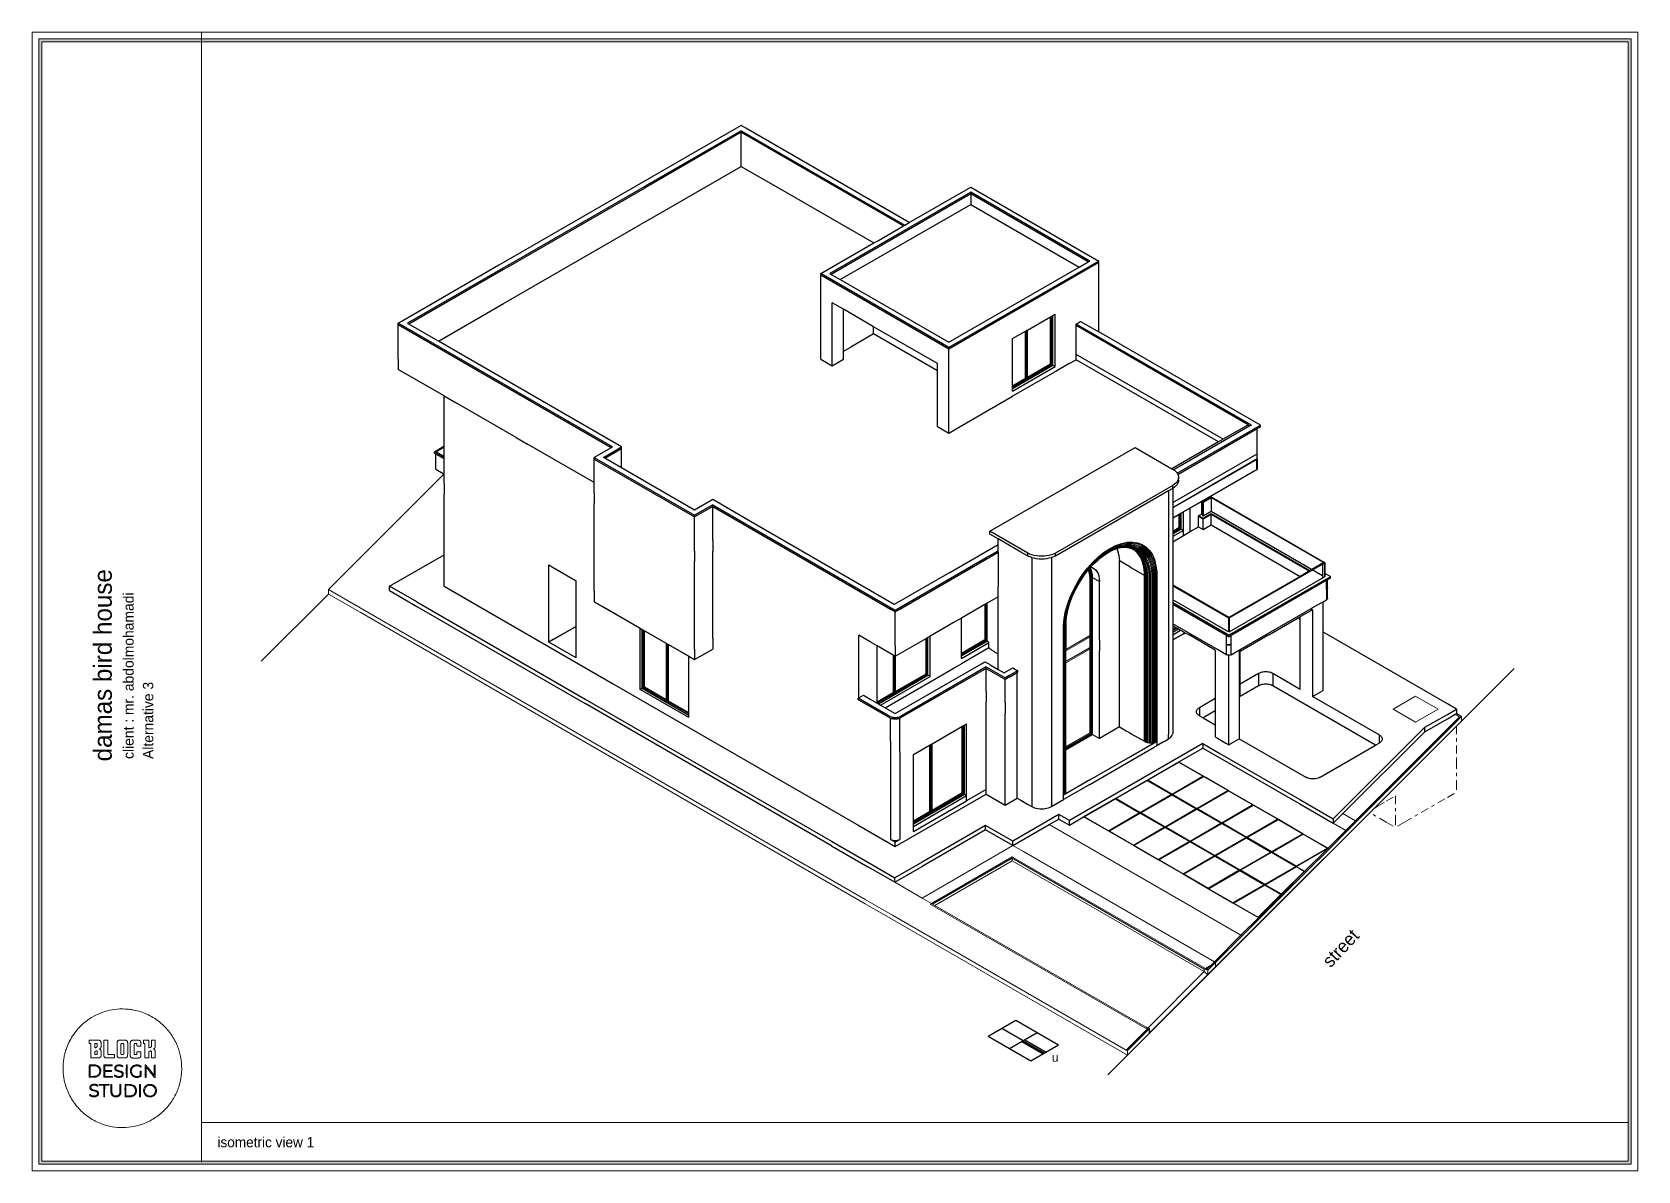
# Model space of a CAD drawing. Header units: metres. Extents: x 294 to 1101, y -498 to -355.
# Drawn here: x 825.19 to 875.13, y -414.34 to -378.91 of the extents above; entities that cross this region are included whole.
import ezdxf

# ---------------------------------------------------------------- set-up
doc = ezdxf.new("R2010")
doc.units = ezdxf.units.M
doc.linetypes.add('DASHDOT2', pattern=[0.5, 0.25, -0.125, 0, -0.125])
for name, color, linetype, lineweight in [('19-JARDINERIA', 80, 'Continuous', 0), ('roof', 16, 'DASHDOT2', 18), ('wall', 7, 'Continuous', 25)]:
    doc.layers.add(name, color=color, linetype=linetype, lineweight=lineweight)
doc.layers.add('text', color=3, linetype='Continuous')
doc.styles.add('alalala', font='bgothm.ttf', dxfattribs={"height": 0.2})

msp = doc.modelspace()

# ---------------------------------------------------------------- texts
at = {"layer": '19-JARDINERIA', "color": 251, "style": 'alalala'}
for s, height, p in [('damas bird house', 0.56271, (827.664, -401.598)), ('client : mr. abdolmohamadi', 0.32254, (828.345, -401.522)), ('Alternative 3', 0.32254, (828.955, -401.522))]:
    msp.add_text(s, height=height, rotation=90, dxfattribs=at).set_placement(p)
msp.add_text('isometric view 1', height=0.31657, dxfattribs=at).set_placement((830.949, -413.605))
at = {"layer": 'text', "style": 'alalala'}
for s, height, rotation, p in [('street ', 0.4032, 46.966, (865.576, -408.038)), ('n', 0.272, 180.1671, (857.109, -410.733))]:
    msp.add_text(s, height=height, rotation=rotation, dxfattribs=at).set_placement(p)

# ---------------------------------------------------------------- hatches: boundary and pattern name
at = {"layer": '19-JARDINERIA'}
h = msp.add_hatch(color=251, dxfattribs=at)
h.paths.add_polyline_path([(825.399, -414.127), (874.921, -414.127), (874.921, -379.12), (825.399, -379.12)])
h.paths.add_polyline_path([(825.485, -414.041), (874.835, -414.041), (874.835, -379.205), (825.485, -379.205)], flags=16)
at = {"layer": 'wall'}
h = msp.add_hatch(color=256, dxfattribs=at)
h.dxf.hatch_style = 1
h.paths.add_polyline_path([(856.636, -410.705), (856.727, -410.652), (856.062, -410.269), (855.971, -410.321)])

# ---------------------------------------------------------------- linework, layer by layer
for p, q in [((847.1, -381.893), (844.111, -383.618)), ((847.241, -381.974), (844.253, -383.7)), ((847.241, -382.023), (844.253, -383.749)), ((847.241, -381.811), (847.1, -381.893)), ((847.383, -381.893), (847.241, -381.811)), ((847.241, -382.023), (847.241, -381.974)), ((847.241, -381.974), (852.33, -384.912)), ((847.241, -382.921), (847.241, -382.023)), ((847.241, -382.023), (852.288, -384.937)), ((852.471, -384.831), (847.383, -381.893)), ((844.253, -384.81), (847.241, -383.085)), ((847.241, -383.085), (847.241, -382.921)), ((847.241, -383.085), (848.525, -383.826)), ((844.111, -383.618), (839.847, -386.08)), ((839.989, -386.162), (844.253, -383.7)), ((839.989, -386.211), (844.253, -383.749)), ((848.525, -383.826), (848.667, -383.908)), ((848.667, -383.908), (851.368, -385.467)), ((854.381, -383.892), (849.998, -386.422)), ((854.381, -383.941), (850.041, -386.446)), ((852.471, -384.831), (854.381, -383.728)), ((854.381, -383.728), (858.366, -386.029)), ((858.083, -386.029), (854.381, -383.892)), ((854.381, -383.892), (854.381, -383.941)), ((858.04, -386.053), (854.381, -383.941)), ((854.381, -383.941), (854.381, -384.267)), ((850.324, -386.609), (854.381, -384.267)), ((854.381, -384.267), (857.757, -386.217)), ((839.989, -387.272), (844.111, -384.892)), ((844.253, -384.81), (844.111, -384.892)), ((851.51, -385.386), (852.288, -384.937)), ((852.288, -384.937), (852.33, -384.912)), ((852.33, -384.912), (852.471, -384.831)), ((849.716, -386.422), (851.368, -385.467)), ((851.368, -385.467), (851.51, -385.386)), ((839.847, -386.08), (839.706, -386.162)), ((858.366, -386.029), (853.7, -388.722)), ((858.366, -386.078), (853.7, -388.771)), ((857.757, -386.217), (858.04, -386.053)), ((858.04, -386.053), (858.083, -386.029)), ((858.366, -386.078), (858.366, -386.029)), ((858.366, -386.405), (858.366, -386.078)), ((839.706, -386.162), (836.718, -387.886)), ((839.847, -386.243), (836.86, -387.968)), ((839.847, -386.292), (836.902, -387.992)), ((839.989, -386.162), (839.847, -386.243)), ((839.989, -386.211), (839.847, -386.292)), ((853.7, -388.722), (849.716, -386.422)), ((849.716, -386.471), (849.716, -386.422)), ((853.7, -388.771), (849.716, -386.471)), ((849.716, -386.797), (849.716, -386.471)), ((849.998, -386.422), (850.041, -386.446)), ((850.041, -386.446), (850.324, -386.609)), ((853.7, -388.559), (857.757, -386.217)), ((858.366, -386.731), (858.366, -386.405)), ((849.716, -387.124), (849.716, -386.797)), ((850.324, -386.609), (853.7, -388.559)), ((858.366, -388.233), (858.366, -386.731)), ((837.822, -388.523), (839.847, -387.354)), ((839.847, -387.354), (839.989, -387.272)), ((849.716, -389.083), (849.716, -387.124)), ((850.069, -389.288), (850.069, -387.328)), ((850.423, -387.532), (850.069, -387.328)), ((850.423, -388.838), (850.423, -387.532)), ((851.36, -388.073), (850.423, -387.532)), ((836.718, -387.886), (836.577, -387.968)), ((836.577, -388.017), (836.577, -387.968)), ((843.239, -391.814), (836.577, -387.968)), ((843.197, -391.839), (836.577, -388.017)), ((836.577, -388.915), (836.577, -388.017)), ((836.902, -387.992), (836.86, -387.968)), ((837.68, -388.442), (836.902, -387.992)), ((851.36, -388.298), (851.36, -388.073)), ((853.347, -389.22), (851.36, -388.073)), ((856.144, -388.177), (856.865, -387.761)), ((856.865, -387.761), (856.879, -387.752)), ((856.865, -389.23), (856.865, -387.761)), ((856.879, -387.752), (856.901, -387.74)), ((856.879, -389.238), (856.879, -387.752)), ((856.901, -387.74), (856.915, -387.732)), ((856.901, -389.251), (856.901, -387.74)), ((856.915, -387.732), (856.936, -387.72)), ((856.915, -389.259), (856.915, -387.732)), ((856.936, -387.72), (857.007, -387.679)), ((856.936, -389.271), (856.936, -387.72)), ((857.007, -389.312), (857.007, -387.679)), ((857.658, -387.989), (857.8, -387.907)), ((857.658, -388.038), (857.658, -387.989)), ((863.111, -391.136), (857.658, -387.989)), ((857.658, -388.936), (857.658, -388.038)), ((863.009, -391.127), (857.658, -388.038)), ((857.8, -387.907), (858.366, -388.233)), ((837.822, -388.523), (837.68, -388.442)), ((843.522, -391.814), (837.822, -388.523)), ((851.36, -388.298), (850.652, -388.706)), ((853.347, -389.445), (851.36, -388.298)), ((855.685, -388.442), (856.087, -388.21)), ((855.685, -389.912), (855.685, -388.442)), ((856.087, -388.21), (856.102, -388.202)), ((856.087, -389.679), (856.087, -388.21)), ((856.102, -388.202), (856.116, -388.193)), ((856.102, -389.688), (856.102, -388.202)), ((856.116, -388.193), (856.13, -388.185)), ((856.116, -388.193), (856.116, -389.704)), ((856.13, -388.185), (856.144, -388.177)), ((856.13, -388.185), (856.13, -389.712)), ((856.144, -389.647), (856.144, -388.177)), ((863.394, -391.136), (858.366, -388.233)), ((836.577, -389.078), (836.577, -388.915)), ((836.577, -389.078), (836.577, -389.405)), ((849.716, -389.083), (850.069, -389.288)), ((850.069, -389.288), (850.423, -389.083)), ((850.423, -388.838), (850.652, -388.706)), ((850.423, -389.083), (850.423, -388.838)), ((853.7, -388.771), (853.7, -388.722)), ((853.7, -389.098), (853.7, -388.771)), ((857.658, -389.099), (857.658, -388.936)), ((862.232, -391.576), (857.658, -388.936)), ((838.003, -390.228), (836.577, -389.405)), ((853.347, -389.445), (853.347, -389.22)), ((853.347, -390.261), (853.347, -389.445)), ((853.7, -389.425), (853.7, -389.098)), ((853.7, -391.384), (853.7, -389.425)), ((855.685, -389.993), (856.936, -389.271)), ((855.685, -390.075), (857.007, -389.312)), ((857.007, -389.475), (855.685, -390.238)), ((856.144, -389.647), (856.865, -389.23)), ((856.144, -389.663), (856.879, -389.238)), ((856.144, -389.688), (856.901, -389.251)), ((856.144, -389.704), (856.915, -389.259)), ((856.879, -389.238), (856.865, -389.23)), ((856.915, -389.259), (856.901, -389.251)), ((856.936, -389.271), (857.007, -389.312)), ((857.446, -389.221), (857.007, -389.475)), ((857.446, -389.221), (857.658, -389.099)), ((862.09, -391.658), (857.658, -389.099)), ((855.685, -389.912), (856.087, -389.679)), ((855.685, -389.928), (856.102, -389.688)), ((855.685, -389.953), (856.116, -389.704)), ((855.685, -389.969), (856.13, -389.712)), ((855.685, -389.928), (855.685, -389.912)), ((855.685, -389.953), (855.685, -389.928)), ((855.685, -389.969), (855.685, -389.953)), ((855.685, -389.993), (855.685, -389.969)), ((855.685, -390.075), (855.685, -389.993)), ((856.102, -389.688), (856.087, -389.679)), ((856.13, -389.712), (856.116, -389.704)), ((856.13, -389.712), (856.144, -389.704)), ((856.144, -389.663), (856.144, -389.647)), ((856.144, -389.663), (856.144, -389.688)), ((856.144, -389.688), (856.144, -389.704)), ((838.003, -390.228), (838.356, -390.432)), ((838.003, -390.341), (838.003, -390.228)), ((838.003, -390.572), (838.003, -390.341)), ((838.003, -390.609), (838.003, -390.572)), ((840.245, -391.523), (838.356, -390.432)), ((853.347, -391.18), (853.347, -390.261)), ((854.054, -391.18), (855.685, -390.238)), ((838.003, -391.788), (838.003, -390.609)), ((840.245, -391.523), (840.598, -391.727)), ((853.347, -391.18), (853.7, -391.384)), ((853.7, -391.384), (854.054, -391.18)), ((863.068, -391.161), (860.699, -392.529)), ((860.805, -392.631), (863.394, -391.136)), ((860.826, -392.668), (863.292, -391.244)), ((862.232, -391.576), (862.09, -391.658)), ((863.009, -391.127), (862.232, -391.576)), ((863.009, -391.127), (863.068, -391.161)), ((863.111, -391.136), (863.068, -391.161)), ((863.292, -391.244), (863.394, -391.185)), ((863.292, -392.025), (863.292, -391.244)), ((863.394, -391.185), (863.394, -391.136)), ((837.72, -391.951), (837.699, -391.963)), ((837.72, -391.975), (837.699, -391.963)), ((837.699, -392.012), (837.699, -391.963)), ((837.72, -392.024), (837.699, -392.012)), ((837.72, -391.951), (837.975, -391.803)), ((838.003, -392.138), (837.72, -391.975)), ((837.741, -392.036), (837.72, -392.024)), ((837.741, -391.963), (838.003, -391.812)), ((838.003, -392.114), (837.741, -391.963)), ((837.741, -392.175), (837.741, -392.036)), ((838.003, -392.187), (837.741, -392.036)), ((837.975, -391.803), (838.003, -391.788)), ((838.003, -391.812), (838.003, -391.788)), ((838.003, -392.114), (838.003, -391.812)), ((842.673, -392.925), (840.598, -391.727)), ((843.197, -391.839), (842.673, -392.141)), ((842.956, -392.141), (843.522, -391.814)), ((842.999, -392.165), (843.522, -391.863)), ((843.239, -391.814), (843.197, -391.839)), ((843.522, -391.863), (843.522, -391.814)), ((843.522, -392.468), (843.522, -391.863)), ((854.978, -394.439), (859.495, -391.831)), ((859.495, -391.831), (860.642, -392.494)), ((862.09, -391.658), (860.642, -392.494)), ((860.665, -393.542), (863.292, -392.025)), ((863.292, -392.188), (863.292, -392.025)), ((837.741, -392.502), (837.741, -392.175)), ((837.741, -392.502), (837.975, -392.637)), ((838.003, -392.138), (838.003, -392.114)), ((838.003, -392.187), (838.003, -392.138)), ((838.003, -392.326), (838.003, -392.187)), ((838.003, -392.334), (838.003, -392.326)), ((838.003, -392.645), (838.003, -392.334)), ((842.673, -392.19), (842.673, -392.141)), ((842.673, -392.141), (845.791, -393.941)), ((842.673, -392.19), (845.791, -393.99)), ((842.673, -392.435), (842.673, -392.19)), ((842.673, -392.598), (842.673, -392.435)), ((842.999, -392.165), (842.956, -392.141)), ((843.522, -392.468), (842.999, -392.165)), ((845.791, -393.778), (843.522, -392.468)), ((860.642, -392.494), (860.666, -392.507)), ((863.292, -392.188), (860.665, -393.705)), ((863.285, -392.201), (860.665, -393.713)), ((860.665, -394.024), (863.285, -392.511)), ((860.666, -392.507), (860.699, -392.529)), ((860.699, -392.529), (860.719, -392.542)), ((860.719, -392.542), (860.764, -392.581)), ((860.764, -392.581), (860.8, -392.623)), ((863.292, -392.515), (861.566, -393.512)), ((863.285, -392.511), (863.285, -392.201)), ((863.292, -392.188), (863.292, -392.515)), ((837.975, -392.637), (838.003, -392.653)), ((838.003, -392.653), (838.003, -392.645)), ((838.003, -392.919), (838.003, -392.653)), ((838.003, -392.955), (838.003, -392.919)), ((838.003, -392.955), (838.003, -393.111)), ((842.673, -392.606), (842.673, -392.598)), ((842.673, -392.917), (842.673, -392.606)), ((842.673, -392.925), (842.673, -392.917)), ((842.673, -393.088), (842.673, -392.925)), ((842.673, -393.251), (842.673, -393.088)), ((860.666, -393.012), (857.016, -395.12)), ((860.719, -392.977), (860.666, -393.012)), ((860.666, -393.103), (860.666, -393.012)), ((860.719, -393.068), (860.666, -393.103)), ((860.764, -392.938), (860.719, -392.977)), ((860.764, -393.029), (860.719, -393.068)), ((860.8, -392.896), (860.764, -392.938)), ((860.8, -392.987), (860.764, -393.029)), ((860.8, -392.623), (860.805, -392.631)), ((860.826, -392.852), (860.8, -392.896)), ((860.826, -392.943), (860.8, -392.987)), ((860.805, -392.631), (860.826, -392.667)), ((860.826, -392.667), (860.826, -392.668)), ((860.826, -392.668), (860.842, -392.713)), ((860.842, -392.806), (860.826, -392.852)), ((860.842, -392.897), (860.826, -392.943)), ((860.842, -392.713), (860.847, -392.76)), ((860.847, -392.76), (860.842, -392.806)), ((860.847, -392.85), (860.842, -392.897)), ((860.847, -392.85), (860.847, -392.76)), ((838.003, -393.111), (838.003, -393.281)), ((838.003, -393.281), (838.003, -393.282)), ((838.003, -394.173), (838.003, -393.282)), ((842.673, -393.251), (842.673, -393.578)), ((842.673, -395.652), (842.673, -393.578)), ((846.357, -393.451), (845.791, -393.778)), ((847.46, -394.088), (846.357, -393.451)), ((860.537, -393.177), (857.016, -395.21)), ((860.665, -393.103), (860.537, -393.177)), ((860.537, -393.177), (860.537, -400.76)), ((860.666, -393.103), (860.665, -393.103)), ((860.665, -393.103), (860.665, -393.542)), ((860.665, -393.542), (860.665, -393.705)), ((861.566, -393.512), (861.212, -393.716)), ((861.566, -393.874), (861.566, -393.512)), ((861.856, -393.365), (861.59, -393.518)), ((861.59, -393.518), (861.608, -393.529)), ((861.59, -393.518), (861.59, -393.86)), ((861.608, -393.529), (861.856, -393.386)), ((861.608, -393.529), (861.608, -393.966)), ((861.856, -393.365), (865.389, -395.405)), ((861.856, -393.386), (865.366, -395.413)), ((861.856, -393.386), (861.856, -393.823)), ((846.357, -393.614), (845.791, -393.941)), ((846.357, -393.663), (845.791, -393.99)), ((845.791, -393.99), (845.791, -393.941)), ((845.791, -394.888), (845.791, -393.99)), ((846.357, -393.663), (846.357, -393.614)), ((846.357, -393.614), (852.033, -396.891)), ((846.357, -393.663), (851.891, -396.859)), ((846.357, -394.562), (846.357, -393.663)), ((852.004, -396.712), (847.46, -394.088)), ((860.665, -393.705), (860.665, -393.713)), ((860.665, -393.713), (860.665, -394.024)), ((860.851, -393.924), (860.665, -394.032)), ((860.665, -394.024), (860.665, -394.032)), ((860.665, -394.032), (860.665, -394.43)), ((860.873, -393.912), (860.851, -393.924)), ((860.887, -393.904), (860.873, -393.912)), ((860.901, -393.896), (860.887, -393.904)), ((860.929, -393.879), (860.901, -393.896)), ((861, -393.838), (860.929, -393.879)), ((860.929, -394.368), (860.929, -393.879)), ((861.212, -393.716), (861, -393.838)), ((861, -394.409), (861, -393.838)), ((861.212, -394.449), (861.212, -393.716)), ((861.467, -393.955), (861.566, -393.898)), ((861.608, -394.037), (861.467, -393.955)), ((861.467, -393.976), (861.467, -393.955)), ((861.608, -394.057), (861.467, -393.976)), ((861.467, -394.004), (861.467, -393.976)), ((861.467, -394.302), (861.467, -394.004)), ((861.59, -393.86), (861.566, -393.874)), ((861.566, -393.898), (861.566, -393.874)), ((861.59, -393.884), (861.566, -393.898)), ((861.59, -393.86), (861.59, -393.884)), ((861.59, -393.884), (861.59, -393.955)), ((861.856, -393.894), (861.608, -394.037)), ((861.856, -393.915), (861.608, -394.057)), ((861.608, -394.057), (861.608, -394.037)), ((861.608, -394.086), (861.608, -394.057)), ((861.608, -394.384), (861.608, -394.086)), ((865.323, -395.825), (861.856, -393.823)), ((864.926, -395.667), (861.856, -393.894)), ((861.856, -393.915), (861.856, -393.894)), ((864.909, -395.677), (861.856, -393.915)), ((861.856, -393.943), (861.856, -393.915)), ((861.856, -394.241), (861.856, -393.943)), ((838.003, -395.168), (838.003, -394.173)), ((846.357, -394.725), (846.357, -394.562)), ((856.157, -395.12), (854.978, -394.439)), ((854.978, -394.529), (854.978, -394.439)), ((855.235, -394.678), (854.978, -394.529)), ((860.665, -394.52), (860.929, -394.368)), ((861, -394.409), (860.665, -394.602)), ((860.665, -394.43), (860.665, -394.455)), ((860.665, -394.455), (860.665, -394.471)), ((860.665, -394.471), (860.665, -394.488)), ((860.665, -394.488), (860.665, -394.52)), ((860.665, -394.52), (860.665, -394.602)), ((860.665, -394.765), (861, -394.572)), ((860.929, -394.368), (861, -394.409)), ((861, -394.572), (861, -394.409)), ((861, -394.572), (861.212, -394.449)), ((861.212, -394.449), (861.467, -394.302)), ((861.467, -394.302), (861.608, -394.384)), ((861.608, -394.384), (861.856, -394.241)), ((861.856, -394.241), (864.626, -395.841)), ((845.791, -395.052), (845.791, -394.888)), ((845.791, -395.052), (845.791, -395.378)), ((846.357, -394.725), (846.357, -395.052)), ((846.357, -397.779), (846.357, -395.052)), ((853.728, -395.717), (855.235, -394.846)), ((854.859, -395.259), (855.235, -395.042)), ((855.235, -394.846), (855.235, -394.678)), ((855.944, -395.087), (855.235, -394.678)), ((855.235, -394.879), (855.235, -394.846)), ((855.235, -395.042), (855.235, -394.879)), ((855.235, -395.091), (855.235, -395.042)), ((856.148, -395.205), (855.944, -395.087)), ((858.355, -395.231), (858.534, -395.088)), ((858.534, -395.088), (858.716, -394.97)), ((858.661, -395.094), (858.814, -395.016)), ((858.716, -394.97), (858.899, -394.878)), ((858.814, -395.016), (858.954, -394.966)), ((858.899, -394.878), (859.078, -394.814)), ((858.923, -394.977), (858.948, -395.037)), ((858.948, -395.037), (858.988, -395.191)), ((858.954, -394.966), (858.961, -394.964)), ((858.961, -394.964), (859.093, -394.937)), ((859.078, -394.814), (859.251, -394.779)), ((859.093, -394.937), (859.129, -394.936)), ((859.093, -394.937), (859.095, -394.937)), ((859.129, -394.936), (859.175, -394.934)), ((859.175, -394.934), (859.2, -394.933)), ((859.2, -394.933), (859.208, -394.933)), ((859.208, -394.933), (859.31, -394.949)), ((859.251, -394.779), (859.417, -394.773)), ((859.31, -394.949), (859.399, -394.982)), ((859.498, -395.047), (859.399, -394.982)), ((859.417, -394.773), (859.571, -394.797)), ((859.591, -395.142), (859.498, -395.047)), ((859.571, -394.797), (859.711, -394.85)), ((859.711, -394.85), (859.836, -394.932)), ((859.836, -394.932), (859.943, -395.04)), ((859.943, -395.04), (860.031, -395.174)), ((860.665, -394.602), (860.665, -394.765)), ((860.665, -394.765), (860.665, -396.113)), ((837.154, -395.658), (838.003, -395.168)), ((838.003, -396.009), (838.003, -395.168)), ((841.255, -397.887), (841.255, -395.486)), ((841.255, -395.486), (841.397, -395.568)), ((841.397, -395.568), (842.104, -395.976)), ((845.791, -398.105), (845.791, -395.378)), ((852.033, -396.891), (854.859, -395.259)), ((852.174, -396.859), (854.859, -395.308)), ((854.859, -395.308), (855.235, -395.091)), ((855.235, -395.091), (855.235, -395.64)), ((856.157, -395.21), (856.148, -395.205)), ((856.219, -395.147), (856.157, -395.12)), ((856.157, -395.21), (856.157, -395.12)), ((856.219, -395.238), (856.157, -395.21)), ((856.286, -395.17), (856.219, -395.147)), ((856.278, -395.258), (856.219, -395.238)), ((856.278, -395.258), (856.278, -396.242)), ((856.286, -395.261), (856.278, -395.258)), ((856.357, -395.189), (856.286, -395.17)), ((856.357, -395.279), (856.286, -395.261)), ((856.432, -395.202), (856.357, -395.189)), ((856.432, -395.293), (856.357, -395.279)), ((856.509, -395.21), (856.432, -395.202)), ((856.509, -395.301), (856.432, -395.293)), ((856.587, -395.213), (856.509, -395.21)), ((856.587, -395.304), (856.509, -395.301)), ((856.665, -395.21), (856.587, -395.213)), ((856.665, -395.301), (856.587, -395.304)), ((856.741, -395.202), (856.665, -395.21)), ((856.741, -395.293), (856.665, -395.301)), ((856.816, -395.189), (856.741, -395.202)), ((856.816, -395.279), (856.741, -395.293)), ((856.887, -395.17), (856.816, -395.189)), ((856.887, -395.261), (856.816, -395.279)), ((856.954, -395.147), (856.887, -395.17)), ((856.896, -395.258), (856.887, -395.261)), ((856.954, -395.238), (856.896, -395.258)), ((856.896, -395.258), (856.896, -403.001)), ((857.016, -395.12), (856.954, -395.147)), ((857.016, -395.21), (856.954, -395.238)), ((857.016, -395.21), (857.016, -395.12)), ((857.862, -395.783), (858.016, -395.582)), ((858.016, -395.582), (858.181, -395.396)), ((858.07, -395.602), (858.096, -395.574)), ((858.096, -395.574), (858.112, -395.555)), ((858.126, -395.63), (858.096, -395.574)), ((858.112, -395.555), (858.185, -395.474)), ((858.112, -395.555), (858.155, -395.566)), ((858.155, -395.566), (858.214, -395.596)), ((858.181, -395.396), (858.355, -395.231)), ((858.185, -395.474), (858.345, -395.322)), ((858.345, -395.322), (858.386, -395.289)), ((858.386, -395.289), (858.499, -395.198)), ((858.499, -395.198), (858.661, -395.094)), ((858.988, -395.191), (859.008, -395.361)), ((859.008, -400.525), (859.008, -395.361)), ((859.333, -395.549), (859.008, -395.361)), ((859.375, -395.574), (859.333, -395.549)), ((859.785, -395.81), (859.375, -395.574)), ((859.668, -395.258), (859.591, -395.142)), ((859.726, -395.394), (859.668, -395.258)), ((859.766, -395.549), (859.726, -395.394)), ((859.785, -395.719), (859.766, -395.549)), ((860.031, -395.174), (860.099, -395.331)), ((860.099, -395.331), (860.144, -395.509)), ((860.144, -395.509), (860.167, -395.705)), ((862.423, -397.134), (865.323, -395.459)), ((865.366, -395.413), (864.988, -395.632)), ((865.323, -395.459), (865.389, -395.421)), ((865.323, -395.459), (865.323, -395.896)), ((865.391, -395.406), (865.389, -395.405)), ((865.389, -395.421), (865.391, -395.42)), ((865.389, -395.421), (865.389, -395.858)), ((865.392, -395.407), (865.391, -395.406)), ((865.391, -395.42), (865.392, -395.419)), ((865.393, -395.409), (865.392, -395.407)), ((865.392, -395.419), (865.393, -395.418)), ((865.394, -395.41), (865.393, -395.409)), ((865.393, -395.418), (865.394, -395.416)), ((865.395, -395.412), (865.394, -395.41)), ((865.394, -395.416), (865.395, -395.415)), ((865.395, -395.413), (865.395, -395.412)), ((865.395, -395.415), (865.395, -395.413)), ((865.395, -395.413), (865.395, -395.75)), ((836.306, -396.148), (837.154, -395.658)), ((838.003, -396.148), (838.003, -396.009)), ((842.104, -397.397), (842.104, -395.976)), ((842.673, -395.66), (842.673, -395.652)), ((842.673, -395.97), (842.673, -395.66)), ((842.673, -395.978), (842.673, -395.97)), ((842.673, -396.305), (842.673, -395.978)), ((842.673, -395.978), (842.673, -395.978)), ((853.728, -395.717), (852.004, -396.712)), ((855.235, -395.64), (855.235, -395.99)), ((855.235, -395.99), (855.235, -396.153)), ((857.597, -396.225), (857.722, -395.999)), ((857.647, -396.236), (857.762, -396.028)), ((857.722, -395.999), (857.862, -395.783)), ((857.762, -396.028), (857.891, -395.83)), ((857.891, -395.83), (858.029, -395.649)), ((858.029, -395.649), (858.032, -395.645)), ((858.032, -395.645), (858.033, -395.644)), ((858.033, -395.644), (858.058, -395.616)), ((858.058, -395.616), (858.07, -395.602)), ((858.058, -395.616), (858.058, -395.616)), ((858.15, -395.704), (858.126, -395.63)), ((858.165, -395.786), (858.15, -395.704)), ((858.17, -395.875), (858.165, -395.786)), ((858.17, -397.705), (858.17, -395.875)), ((858.17, -395.875), (858.245, -395.918)), ((858.214, -395.596), (858.265, -395.638)), ((858.245, -395.918), (858.386, -395.999)), ((858.265, -395.638), (858.307, -395.691)), ((858.307, -395.691), (858.341, -395.755)), ((858.341, -395.755), (858.366, -395.828)), ((858.366, -395.828), (858.381, -395.91)), ((858.381, -395.91), (858.386, -395.999)), ((858.386, -397.83), (858.386, -395.999)), ((859.785, -395.81), (859.785, -395.719)), ((859.785, -400.974), (859.785, -395.81)), ((860.167, -395.705), (860.167, -401.112)), ((864.626, -395.841), (862.41, -397.12)), ((865.548, -395.862), (862.431, -397.662)), ((865.385, -396.005), (862.481, -397.682)), ((864.884, -395.692), (864.626, -395.841)), ((864.909, -395.677), (864.884, -395.692)), ((864.926, -395.667), (864.909, -395.677)), ((864.988, -395.632), (864.926, -395.667)), ((865.45, -395.967), (865.385, -396.005)), ((865.395, -395.75), (865.391, -395.747)), ((865.395, -395.774), (865.391, -395.772)), ((865.548, -395.838), (865.395, -395.75)), ((865.395, -395.75), (865.395, -395.774)), ((865.395, -395.774), (865.395, -395.85)), ((865.482, -395.949), (865.45, -395.967)), ((865.45, -396.241), (865.45, -395.967)), ((865.548, -395.911), (865.482, -395.949)), ((865.482, -396.197), (865.482, -395.949)), ((865.548, -395.838), (865.569, -395.85)), ((865.548, -395.862), (865.569, -395.85)), ((865.548, -395.911), (865.569, -395.899)), ((865.569, -395.899), (865.569, -395.85)), ((836.306, -396.286), (836.306, -396.148)), ((837.154, -396.638), (836.306, -396.148)), ((836.306, -396.286), (837.154, -396.776)), ((838.003, -396.148), (843.239, -399.171)), ((842.673, -396.305), (842.673, -396.631)), ((855.167, -396.519), (854.893, -396.677)), ((855.235, -396.479), (855.167, -396.519)), ((855.235, -396.479), (855.235, -396.153)), ((855.235, -398.258), (855.235, -396.479)), ((856.278, -396.242), (856.278, -402.862)), ((857.401, -396.693), (857.489, -396.457)), ((857.467, -396.666), (857.548, -396.45)), ((857.489, -396.457), (857.597, -396.225)), ((857.548, -396.45), (857.647, -396.236)), ((862.41, -397.12), (860.665, -396.113)), ((860.665, -396.113), (860.665, -396.134)), ((860.665, -396.134), (862.397, -397.134)), ((860.665, -396.134), (860.665, -396.571)), ((860.665, -396.571), (860.665, -396.642)), ((862.397, -397.571), (860.665, -396.571)), ((865.341, -396.631), (865.45, -396.568)), ((865.45, -396.241), (865.46, -396.235)), ((865.45, -396.249), (865.45, -396.241)), ((865.46, -396.243), (865.45, -396.249)), ((865.45, -396.249), (865.45, -396.559)), ((865.45, -396.568), (865.45, -396.559)), ((865.46, -396.561), (865.45, -396.568)), ((865.46, -396.235), (865.468, -396.228)), ((865.468, -396.236), (865.46, -396.243)), ((865.468, -396.555), (865.46, -396.561)), ((865.468, -396.228), (865.474, -396.221)), ((865.474, -396.229), (865.468, -396.236)), ((865.474, -396.547), (865.468, -396.555)), ((865.474, -396.221), (865.478, -396.213)), ((865.478, -396.221), (865.474, -396.229)), ((865.478, -396.54), (865.474, -396.547)), ((865.478, -396.213), (865.481, -396.205)), ((865.481, -396.213), (865.478, -396.221)), ((865.481, -396.532), (865.478, -396.54)), ((865.481, -396.201), (865.482, -396.197)), ((865.481, -396.201), (865.482, -396.205)), ((865.481, -396.205), (865.481, -396.201)), ((865.482, -396.205), (865.481, -396.213)), ((865.482, -396.524), (865.481, -396.532)), ((865.482, -396.205), (865.482, -396.197)), ((865.482, -396.516), (865.482, -396.205)), ((865.482, -396.524), (865.482, -396.516)), ((837.154, -396.638), (842.391, -399.661)), ((837.154, -396.776), (842.391, -399.8)), ((842.673, -396.631), (845.791, -398.431)), ((842.673, -396.631), (842.673, -396.632)), ((842.673, -396.632), (843.151, -396.907)), ((843.151, -396.907), (843.504, -397.111)), ((852.033, -396.94), (851.891, -396.859)), ((852.033, -396.94), (852.174, -396.859)), ((852.033, -396.94), (852.033, -396.891)), ((852.033, -397.838), (852.033, -396.94)), ((854.816, -396.721), (854.09, -397.14)), ((854.837, -396.709), (854.816, -396.721)), ((854.851, -396.701), (854.837, -396.709)), ((854.866, -396.693), (854.851, -396.701)), ((854.893, -396.677), (854.866, -396.693)), ((857.289, -397.158), (857.334, -396.927)), ((857.334, -396.927), (857.401, -396.693)), ((857.364, -397.09), (857.406, -396.882)), ((857.406, -396.882), (857.467, -396.666)), ((860.665, -396.642), (860.665, -396.667)), ((862.389, -397.662), (860.665, -396.667)), ((860.665, -396.667), (860.665, -396.716)), ((862.34, -397.683), (860.665, -396.716)), ((860.665, -396.716), (860.665, -396.989)), ((860.665, -396.989), (860.665, -396.997)), ((860.665, -396.997), (860.665, -397.308)), ((862.763, -398.119), (864.988, -396.835)), ((864.634, -397.095), (864.988, -396.891)), ((865.27, -396.672), (864.988, -396.835)), ((864.988, -396.891), (864.988, -396.835)), ((864.988, -396.891), (865.014, -396.876)), ((865.014, -396.876), (865.014, -399.579)), ((865.27, -396.672), (865.341, -396.631)), ((865.341, -397.576), (865.341, -396.631)), ((842.104, -397.397), (841.255, -397.887)), ((842.104, -397.397), (841.397, -397.805)), ((842.104, -398.377), (842.104, -397.397)), ((843.504, -397.111), (844.095, -397.452)), ((844.095, -399.363), (844.095, -397.452)), ((844.095, -397.452), (844.166, -397.493)), ((844.166, -399.322), (844.166, -397.493)), ((844.166, -397.493), (844.194, -397.51)), ((844.194, -397.51), (844.208, -397.518)), ((844.208, -397.518), (844.222, -397.526)), ((844.222, -397.526), (844.236, -397.534)), ((844.236, -397.534), (844.909, -397.922)), ((853.516, -397.472), (853.122, -397.699)), ((853.869, -397.268), (853.516, -397.472)), ((854.09, -397.14), (853.869, -397.268)), ((854.09, -398.226), (854.09, -397.14)), ((857.266, -397.38), (857.289, -397.158)), ((857.266, -402.787), (857.266, -397.38)), ((857.345, -397.28), (857.364, -397.09)), ((857.345, -397.28), (857.345, -398.114)), ((857.364, -397.094), (857.364, -397.09)), ((860.665, -397.308), (860.665, -397.316)), ((862.056, -398.119), (860.665, -397.316)), ((860.665, -397.316), (860.665, -397.372)), ((860.665, -397.372), (860.762, -397.428)), ((860.665, -397.372), (860.665, -397.484)), ((860.665, -397.574), (860.84, -397.473)), ((860.665, -397.484), (860.665, -397.509)), ((860.665, -397.509), (860.665, -397.525)), ((860.665, -397.656), (860.91, -397.514)), ((860.665, -397.525), (860.665, -397.541)), ((860.665, -397.541), (860.665, -397.574)), ((860.665, -397.574), (860.665, -397.656)), ((860.762, -397.428), (860.783, -397.44)), ((860.783, -397.44), (860.797, -397.449)), ((860.797, -397.449), (860.811, -397.457)), ((860.811, -397.457), (860.84, -397.473)), ((860.84, -397.473), (860.91, -397.514)), ((860.91, -397.514), (861, -397.566)), ((861, -397.566), (861.052, -397.596)), ((862.397, -397.134), (862.398, -397.135)), ((862.397, -397.134), (862.397, -397.571)), ((862.398, -397.135), (862.4, -397.135)), ((862.398, -397.479), (862.403, -397.482)), ((862.4, -397.135), (862.403, -397.136)), ((862.403, -397.136), (862.405, -397.136)), ((862.405, -397.136), (862.407, -397.137)), ((862.405, -397.483), (862.407, -397.485)), ((862.407, -397.137), (862.41, -397.137)), ((862.41, -397.137), (862.412, -397.137)), ((862.41, -397.486), (862.415, -397.483)), ((862.412, -397.137), (862.415, -397.136)), ((862.415, -397.136), (862.417, -397.136)), ((862.417, -397.136), (862.419, -397.135)), ((862.417, -397.482), (862.422, -397.479)), ((862.419, -397.135), (862.422, -397.134)), ((862.422, -397.134), (862.423, -397.134)), ((862.423, -397.134), (862.423, -397.571)), ((863.652, -397.662), (864.571, -397.132)), ((864.571, -397.132), (864.634, -397.095)), ((864.571, -397.132), (864.634, -397.168)), ((864.634, -397.168), (864.634, -397.095)), ((864.634, -397.789), (864.634, -397.168)), ((865.455, -397.642), (865.341, -397.576)), ((865.341, -397.707), (865.341, -397.576)), ((841.397, -397.805), (841.255, -397.887)), ((842.104, -398.377), (841.255, -397.887)), ((842.104, -398.377), (841.255, -397.887)), ((844.909, -397.922), (844.937, -397.939)), ((844.937, -397.939), (844.951, -397.947)), ((844.951, -397.947), (844.965, -397.955)), ((844.965, -397.955), (844.979, -397.963)), ((844.979, -397.963), (845.609, -398.327)), ((846.357, -397.779), (846.357, -398.104)), ((850.901, -399.618), (850.901, -397.675)), ((851.255, -397.879), (850.901, -397.675)), ((851.467, -398.002), (851.255, -397.879)), ((851.467, -399.749), (851.467, -398.002)), ((851.973, -398.294), (851.467, -398.002)), ((852.033, -398.002), (852.033, -397.838)), ((852.033, -398.002), (852.033, -398.328)), ((852.981, -397.781), (852.044, -398.322)), ((852.995, -397.773), (852.981, -397.781)), ((853.009, -397.765), (852.995, -397.773)), ((853.023, -397.756), (853.009, -397.765)), ((853.052, -397.74), (853.023, -397.756)), ((853.122, -397.699), (853.052, -397.74)), ((853.052, -398.916), (853.052, -397.74)), ((853.122, -398.957), (853.122, -397.699)), ((854.09, -398.316), (854.893, -397.853)), ((854.09, -398.398), (854.948, -397.903)), ((854.948, -398.066), (854.09, -398.561)), ((854.948, -398.066), (854.948, -397.903)), ((854.963, -398.079), (854.948, -398.066)), ((854.98, -398.092), (854.963, -398.079)), ((858.17, -400.763), (858.17, -397.705)), ((858.386, -397.83), (858.386, -398.156)), ((860.665, -397.819), (861, -397.626)), ((861, -397.626), (860.665, -397.819)), ((860.665, -397.656), (860.665, -397.819)), ((860.665, -397.819), (860.665, -397.958)), ((860.665, -397.958), (860.665, -400.027)), ((861.052, -397.596), (861, -397.626)), ((861, -397.626), (861.052, -397.596)), ((861.052, -397.596), (861.172, -397.665)), ((861.984, -398.134), (861.172, -397.665)), ((862.34, -397.956), (862.34, -397.683)), ((862.389, -397.711), (862.34, -397.683)), ((862.34, -397.956), (862.351, -397.961)), ((862.346, -397.959), (862.34, -397.956)), ((862.34, -397.965), (862.34, -397.956)), ((862.34, -398.275), (862.34, -397.965)), ((862.351, -397.961), (862.346, -397.959)), ((862.351, -397.961), (862.362, -397.964)), ((862.358, -397.964), (862.351, -397.961)), ((862.362, -397.964), (862.358, -397.964)), ((862.362, -397.964), (862.373, -397.967)), ((862.372, -397.967), (862.362, -397.964)), ((862.385, -397.969), (862.372, -397.967)), ((862.373, -397.967), (862.386, -397.969)), ((862.4, -397.971), (862.385, -397.969)), ((862.386, -397.969), (862.398, -397.971)), ((862.389, -397.662), (862.41, -397.674)), ((862.389, -397.711), (862.41, -397.723)), ((862.398, -397.971), (862.411, -397.971)), ((862.411, -397.971), (862.4, -397.971)), ((862.431, -397.662), (862.41, -397.674)), ((862.41, -397.723), (862.41, -397.674)), ((862.431, -397.711), (862.41, -397.723)), ((862.411, -397.971), (862.422, -397.97)), ((862.414, -397.971), (862.411, -397.971)), ((862.422, -397.97), (862.414, -397.971)), ((862.422, -397.97), (862.424, -397.97)), ((862.424, -397.97), (862.425, -397.97)), ((862.425, -397.97), (862.434, -397.969)), ((862.429, -397.97), (862.425, -397.97)), ((862.434, -397.969), (862.429, -397.97)), ((862.481, -397.682), (862.431, -397.711)), ((862.434, -397.969), (862.436, -397.969)), ((862.436, -397.969), (862.438, -397.969)), ((862.438, -397.969), (862.447, -397.967)), ((862.443, -397.968), (862.438, -397.969)), ((862.447, -397.967), (862.443, -397.968)), ((862.447, -397.967), (862.448, -397.967)), ((862.448, -397.967), (862.451, -397.966)), ((862.451, -397.966), (862.459, -397.964)), ((862.457, -397.965), (862.451, -397.966)), ((862.459, -397.964), (862.457, -397.965)), ((862.459, -397.964), (862.46, -397.964)), ((862.46, -397.964), (862.464, -397.962)), ((862.464, -397.962), (862.47, -397.96)), ((862.469, -397.961), (862.464, -397.962)), ((862.47, -397.96), (862.469, -397.961)), ((862.47, -397.96), (862.471, -397.96)), ((862.471, -397.96), (862.481, -397.955)), ((862.481, -397.955), (862.481, -397.682)), ((862.481, -397.964), (862.481, -397.955)), ((862.481, -398.274), (862.481, -397.964)), ((863.652, -397.662), (862.763, -398.175)), ((864.634, -398.116), (864.634, -397.789)), ((865.341, -397.903), (865.341, -397.707)), ((865.341, -399.39), (865.341, -397.903)), ((869.207, -399.808), (865.455, -397.642)), ((845.609, -400.074), (845.609, -398.327)), ((845.609, -398.327), (845.791, -398.432)), ((845.791, -398.431), (846.357, -398.104)), ((845.791, -398.432), (846.357, -398.105)), ((845.791, -398.105), (845.791, -398.431)), ((845.791, -398.431), (845.791, -398.432)), ((846.357, -398.104), (846.357, -398.105)), ((851.987, -398.302), (851.973, -398.294)), ((852.001, -398.31), (851.987, -398.302)), ((852.015, -398.318), (852.001, -398.31)), ((852.033, -398.328), (852.015, -398.318)), ((852.044, -398.322), (852.033, -398.328)), ((852.033, -400.108), (854.718, -398.558)), ((853.869, -398.689), (854.09, -398.561)), ((854.09, -398.251), (854.09, -398.226)), ((854.09, -398.267), (854.09, -398.251)), ((854.09, -398.283), (854.09, -398.267)), ((854.09, -398.316), (854.09, -398.283)), ((854.09, -398.398), (854.09, -398.316)), ((854.718, -398.558), (854.824, -398.497)), ((854.824, -398.497), (854.965, -398.578)), ((854.965, -398.578), (854.987, -398.591)), ((854.997, -398.106), (854.98, -398.092)), ((855.015, -398.119), (854.997, -398.106)), ((855.033, -398.132), (855.015, -398.119)), ((855.051, -398.145), (855.033, -398.132)), ((855.069, -398.158), (855.051, -398.145)), ((855.088, -398.17), (855.069, -398.158)), ((855.107, -398.182), (855.088, -398.17)), ((855.127, -398.195), (855.107, -398.182)), ((855.147, -398.207), (855.127, -398.195)), ((855.167, -398.219), (855.147, -398.207)), ((855.235, -398.258), (855.167, -398.219)), ((855.235, -398.734), (855.235, -398.258)), ((857.345, -398.122), (857.345, -398.114)), ((857.345, -398.163), (857.345, -398.122)), ((857.345, -398.484), (857.345, -398.163)), ((857.345, -398.492), (857.345, -398.484)), ((857.345, -398.533), (857.345, -398.492)), ((857.345, -401.137), (857.345, -398.533)), ((858.386, -398.156), (858.383, -398.158)), ((858.383, -400.885), (858.383, -398.158)), ((861.984, -398.134), (861.984, -399.319)), ((862.317, -398.27), (862.056, -398.119)), ((862.325, -398.274), (862.317, -398.27)), ((862.335, -398.28), (862.325, -398.274)), ((862.34, -398.283), (862.325, -398.274)), ((862.34, -398.283), (862.335, -398.28)), ((862.34, -398.283), (862.34, -398.275)), ((862.346, -398.286), (862.34, -398.283)), ((862.358, -398.29), (862.346, -398.286)), ((862.372, -398.294), (862.358, -398.29)), ((862.375, -398.294), (862.372, -398.294)), ((862.385, -398.296), (862.375, -398.294)), ((862.4, -398.297), (862.385, -398.296)), ((862.41, -398.297), (862.4, -398.297)), ((862.41, -401.082), (862.41, -398.297)), ((862.414, -398.298), (862.41, -398.297)), ((862.429, -398.297), (862.414, -398.298)), ((862.443, -398.294), (862.429, -398.297)), ((862.457, -398.291), (862.443, -398.294)), ((862.469, -398.287), (862.457, -398.291)), ((862.477, -398.284), (862.469, -398.287)), ((862.481, -398.282), (862.477, -398.284)), ((862.481, -398.282), (862.763, -398.119)), ((862.481, -398.282), (862.481, -398.274)), ((862.763, -398.175), (862.734, -398.192)), ((862.734, -398.192), (862.734, -400.895)), ((862.763, -398.175), (862.763, -398.119)), ((862.763, -398.29), (862.763, -398.175)), ((862.763, -398.869), (862.763, -398.29)), ((864.634, -399.033), (864.634, -398.116)), ((851.51, -399.806), (853.052, -398.916)), ((851.58, -399.847), (853.122, -398.957)), ((854.866, -398.66), (852.2, -400.199)), ((854.859, -398.713), (852.2, -400.248)), ((853.122, -398.957), (853.052, -398.916)), ((853.122, -399.12), (853.516, -398.893)), ((853.516, -398.893), (853.869, -398.689)), ((854.866, -398.709), (854.859, -398.713)), ((854.859, -399.424), (854.859, -398.713)), ((854.866, -398.709), (854.866, -398.66)), ((854.866, -398.66), (855.299, -398.91)), ((854.866, -398.709), (855.299, -398.959)), ((854.987, -398.591), (855.235, -398.734)), ((855.235, -398.734), (855.419, -398.84)), ((855.299, -398.91), (855.44, -398.991)), ((855.299, -398.959), (855.313, -398.967)), ((855.313, -398.967), (855.44, -399.04)), ((855.419, -398.84), (855.689, -398.685)), ((855.44, -398.991), (855.455, -399)), ((855.44, -399.04), (855.455, -399.049)), ((855.469, -398.991), (855.455, -399)), ((855.455, -399.049), (855.455, -399)), ((855.469, -399.04), (855.455, -399.049)), ((855.455, -399.767), (855.455, -399.049)), ((855.575, -398.93), (855.469, -398.991)), ((855.561, -398.987), (855.469, -399.04)), ((855.575, -398.979), (855.561, -398.987)), ((855.575, -398.93), (855.845, -398.774)), ((855.575, -398.979), (855.83, -398.832)), ((855.689, -398.685), (855.83, -398.766)), ((855.83, -398.766), (855.845, -398.774)), ((855.83, -398.832), (855.845, -398.823)), ((855.83, -399.876), (855.83, -398.832)), ((855.845, -398.823), (855.845, -398.774)), ((863.338, -398.864), (862.763, -399.196)), ((862.763, -399.196), (862.763, -398.869)), ((863.368, -398.849), (863.338, -398.864)), ((863.338, -398.864), (863.338, -398.946)), ((863.338, -398.946), (863.338, -398.962)), ((863.338, -398.962), (863.338, -399.248)), ((863.402, -398.836), (863.368, -398.849)), ((863.438, -398.825), (863.402, -398.836)), ((863.477, -398.818), (863.438, -398.825)), ((863.517, -398.813), (863.477, -398.818)), ((863.557, -398.812), (863.517, -398.813)), ((863.598, -398.813), (863.557, -398.812)), ((863.638, -398.818), (863.598, -398.813)), ((863.676, -398.825), (863.638, -398.818)), ((863.712, -398.836), (863.676, -398.825)), ((863.746, -398.849), (863.712, -398.836)), ((863.777, -398.864), (863.746, -398.849)), ((863.777, -398.864), (863.777, -398.946)), ((864.634, -399.359), (863.777, -398.864)), ((863.777, -398.864), (863.777, -399.248)), ((864.634, -399.359), (864.634, -399.033)), ((843.239, -399.171), (850.901, -403.595)), ((844.095, -399.363), (844.166, -399.322)), ((845.609, -400.237), (844.095, -399.363)), ((844.166, -399.322), (845.609, -400.156)), ((850.901, -399.618), (851.043, -399.537)), ((851.043, -399.537), (851.255, -399.659)), ((851.722, -399.929), (853.122, -399.12)), ((854.859, -399.424), (854.859, -399.432)), ((854.859, -399.432), (854.859, -399.742)), ((861.984, -399.319), (861.984, -399.646)), ((862.763, -399.277), (862.763, -399.196)), ((863.338, -399.248), (862.763, -399.58)), ((862.763, -399.294), (862.763, -399.277)), ((862.763, -399.58), (862.763, -399.294)), ((863.368, -399.232), (863.338, -399.248)), ((863.402, -399.219), (863.368, -399.232)), ((863.438, -399.209), (863.402, -399.219)), ((863.477, -399.201), (863.438, -399.209)), ((863.517, -399.197), (863.477, -399.201)), ((863.557, -399.195), (863.517, -399.197)), ((863.598, -399.197), (863.557, -399.195)), ((863.638, -399.201), (863.598, -399.197)), ((863.676, -399.209), (863.638, -399.201)), ((863.712, -399.219), (863.676, -399.209)), ((863.746, -399.232), (863.712, -399.219)), ((863.777, -399.248), (863.746, -399.232)), ((866.977, -401.095), (863.777, -399.248)), ((865.014, -399.579), (865.27, -399.431)), ((867.09, -400.777), (865.014, -399.579)), ((865.27, -399.431), (865.297, -399.415)), ((865.297, -399.415), (865.341, -399.39)), ((842.391, -399.661), (850.053, -404.085)), ((850.053, -404.223), (842.391, -399.8)), ((845.609, -400.09), (845.609, -400.074)), ((850.901, -399.618), (850.88, -399.631)), ((850.88, -399.68), (850.88, -399.631)), ((851.865, -400.199), (850.88, -399.631)), ((850.901, -399.692), (850.88, -399.68)), ((851.865, -400.248), (850.901, -399.692)), ((851.255, -399.659), (851.467, -399.782)), ((851.467, -399.765), (851.467, -399.749)), ((851.467, -399.782), (851.467, -399.765)), ((851.467, -399.782), (851.467, -399.782)), ((851.467, -399.782), (851.481, -399.79)), ((851.481, -399.79), (851.51, -399.806)), ((851.51, -399.806), (851.58, -399.847)), ((851.58, -399.847), (851.722, -399.929)), ((851.722, -399.929), (852.033, -400.108)), ((854.859, -399.742), (854.859, -399.749)), ((854.859, -399.749), (854.859, -399.75)), ((854.859, -402.477), (854.859, -399.75)), ((855.455, -399.767), (855.455, -400.094)), ((855.83, -402.604), (855.83, -399.876)), ((860.665, -400.027), (860.665, -400.182)), ((861.406, -400.054), (861.408, -400.03)), ((861.408, -400.077), (861.406, -400.054)), ((861.408, -400.03), (861.416, -400.007)), ((861.415, -400.095), (861.408, -400.077)), ((861.416, -400.007), (861.429, -399.985)), ((861.429, -399.985), (861.447, -399.964)), ((861.447, -399.964), (861.47, -399.945)), ((861.47, -399.945), (861.497, -399.927)), ((861.984, -399.646), (861.497, -399.927)), ((861.497, -399.927), (861.497, -400.009)), ((861.497, -400.009), (861.497, -400.025)), ((861.497, -400.025), (861.497, -400.18)), ((861.984, -400.03), (861.61, -400.246)), ((861.984, -399.646), (861.984, -399.728)), ((861.984, -399.728), (861.984, -399.744)), ((861.984, -399.744), (861.984, -400.03)), ((861.984, -400.03), (861.984, -400.462)), ((869.489, -399.971), (869.207, -399.808)), ((869.207, -400.135), (869.489, -399.971)), ((869.489, -399.971), (869.489, -400.053)), ((869.489, -400.053), (869.489, -400.11)), ((845.609, -400.107), (845.609, -400.09)), ((845.609, -400.123), (845.609, -400.107)), ((845.609, -400.156), (845.609, -400.123)), ((845.609, -400.237), (845.609, -400.156)), ((851.889, -400.211), (851.865, -400.199)), ((851.865, -400.248), (851.865, -400.199)), ((851.886, -400.259), (851.865, -400.248)), ((851.886, -400.971), (851.886, -400.259)), ((851.889, -400.26), (851.886, -400.259)), ((851.914, -400.221), (851.889, -400.211)), ((851.914, -400.27), (851.889, -400.26)), ((851.942, -400.229), (851.914, -400.221)), ((851.942, -400.278), (851.914, -400.27)), ((851.968, -400.234), (851.942, -400.229)), ((851.968, -400.283), (851.942, -400.278)), ((851.971, -400.235), (851.968, -400.234)), ((851.968, -400.283), (851.968, -400.234)), ((851.971, -400.284), (851.968, -400.283)), ((852.002, -400.238), (851.971, -400.235)), ((852.002, -400.287), (851.971, -400.284)), ((852.033, -400.239), (852.002, -400.238)), ((852.033, -400.288), (852.002, -400.287)), ((852.064, -400.238), (852.033, -400.239)), ((852.064, -400.287), (852.033, -400.288)), ((852.094, -400.235), (852.064, -400.238)), ((852.094, -400.284), (852.064, -400.287)), ((852.098, -400.234), (852.094, -400.235)), ((852.098, -400.283), (852.094, -400.284)), ((852.123, -400.229), (852.098, -400.234)), ((852.098, -400.265), (852.098, -400.234)), ((852.098, -400.283), (852.098, -400.265)), ((852.123, -400.278), (852.098, -400.283)), ((852.151, -400.221), (852.123, -400.229)), ((852.151, -400.27), (852.123, -400.278)), ((852.177, -400.211), (852.151, -400.221)), ((852.177, -400.26), (852.151, -400.27)), ((852.2, -400.199), (852.177, -400.211)), ((852.179, -400.259), (852.177, -400.26)), ((852.2, -400.248), (852.179, -400.259)), ((852.179, -400.971), (852.179, -400.259)), ((852.2, -400.248), (852.2, -400.199)), ((853.179, -401.047), (854.105, -400.512)), ((854.105, -400.512), (854.126, -400.5)), ((854.126, -400.5), (854.14, -400.492)), ((854.14, -400.492), (854.155, -400.484)), ((854.155, -400.484), (854.183, -400.467)), ((854.183, -400.467), (854.254, -400.426)), ((854.183, -402.623), (854.183, -400.467)), ((854.254, -402.664), (854.254, -400.426)), ((855.455, -402.821), (855.455, -400.094)), ((859.008, -400.525), (858.386, -400.883)), ((859.008, -400.525), (859.22, -400.647)), ((860.665, -400.182), (860.665, -400.581)), ((860.665, -400.581), (860.665, -400.72)), ((861.416, -400.1), (861.415, -400.095)), ((861.418, -400.103), (861.416, -400.1)), ((861.429, -400.122), (861.418, -400.103)), ((861.447, -400.143), (861.429, -400.122)), ((861.47, -400.163), (861.447, -400.143)), ((861.497, -400.18), (861.47, -400.163)), ((861.497, -400.18), (861.61, -400.246)), ((861.61, -400.246), (861.984, -400.462)), ((861.984, -400.462), (861.984, -400.788)), ((865.659, -403.387), (868.508, -400.538)), ((868.508, -400.538), (869.207, -400.135)), ((868.508, -400.677), (869.207, -400.273)), ((868.508, -400.62), (868.508, -400.538)), ((869.207, -400.273), (869.453, -400.131)), ((869.489, -400.503), (869.207, -400.786)), ((869.453, -400.131), (869.489, -400.11)), ((851.886, -400.979), (851.886, -401.289)), ((852.179, -401.289), (852.179, -400.979)), ((853.101, -401.092), (853.122, -401.08)), ((853.122, -401.08), (853.136, -401.072)), ((853.136, -401.072), (853.15, -401.063)), ((853.15, -401.063), (853.179, -401.047)), ((857.345, -401.235), (858.167, -400.761)), ((861.601, -401.044), (857.451, -403.44)), ((858.167, -400.761), (858.383, -400.885)), ((858.383, -400.885), (858.386, -400.883)), ((859.22, -400.647), (859.333, -400.713)), ((859.333, -400.713), (859.375, -400.737)), ((859.355, -401.443), (860.092, -401.017)), ((859.375, -400.737), (859.785, -400.974)), ((859.785, -400.974), (859.812, -400.987)), ((859.812, -400.987), (859.841, -400.998)), ((859.841, -400.998), (859.873, -401.007)), ((859.873, -401.007), (859.906, -401.014)), ((859.906, -401.014), (859.941, -401.018)), ((859.941, -401.018), (859.976, -401.019)), ((859.976, -401.019), (860.011, -401.018)), ((860.011, -401.018), (860.046, -401.014)), ((860.046, -401.014), (860.077, -401.008)), ((860.077, -401.008), (860.079, -401.007)), ((860.079, -401.007), (860.111, -400.998)), ((860.092, -401.017), (860.167, -400.974)), ((860.111, -400.998), (860.14, -400.987)), ((860.14, -400.987), (860.167, -400.974)), ((860.382, -400.988), (860.167, -401.112)), ((860.382, -400.988), (860.418, -400.967)), ((860.418, -400.967), (860.537, -400.899)), ((860.537, -400.899), (860.537, -400.76)), ((860.537, -400.899), (860.575, -400.874)), ((860.575, -400.874), (860.607, -400.846)), ((860.607, -400.846), (860.632, -400.817)), ((860.632, -400.817), (860.65, -400.785)), ((860.65, -400.785), (860.661, -400.753)), ((860.665, -400.72), (860.661, -400.753)), ((861.601, -401.044), (861.601, -401.166)), ((861.601, -401.044), (862.131, -401.35)), ((861.984, -400.788), (861.984, -400.836)), ((861.984, -400.836), (862.056, -400.878)), ((862.056, -400.878), (862.317, -401.029)), ((862.317, -401.029), (862.375, -401.062)), ((862.375, -401.062), (862.41, -401.082)), ((862.41, -401.082), (862.451, -401.058)), ((862.451, -401.058), (862.477, -401.044)), ((862.477, -401.044), (862.734, -400.895)), ((862.734, -400.895), (864.81, -402.093)), ((865.961, -403.223), (868.508, -400.677)), ((866.977, -401.095), (867.09, -401.03)), ((867.09, -400.777), (867.116, -400.794)), ((867.09, -400.777), (867.09, -400.858)), ((867.09, -400.858), (867.09, -400.875)), ((867.09, -400.875), (867.09, -401.03)), ((867.116, -401.013), (867.09, -401.03)), ((867.116, -400.794), (867.139, -400.814)), ((867.139, -400.993), (867.116, -401.013)), ((867.139, -400.814), (867.157, -400.835)), ((867.157, -400.972), (867.139, -400.993)), ((867.157, -400.835), (867.17, -400.857)), ((867.168, -400.952), (867.157, -400.972)), ((867.17, -400.95), (867.168, -400.952)), ((867.17, -400.857), (867.178, -400.88)), ((867.172, -400.944), (867.17, -400.95)), ((867.178, -400.927), (867.172, -400.944)), ((867.178, -400.88), (867.18, -400.903)), ((867.18, -400.903), (867.178, -400.927)), ((869.207, -400.786), (867.875, -402.118)), ((868.508, -400.677), (868.508, -400.62)), ((851.886, -401.298), (851.886, -404.025)), ((852.179, -401.298), (852.179, -404.025)), ((852.598, -401.382), (853.101, -401.092)), ((852.598, -403.448), (852.598, -401.382)), ((857.345, -401.146), (857.345, -401.137)), ((857.345, -401.178), (857.345, -401.146)), ((857.345, -401.203), (857.345, -401.178)), ((857.345, -401.235), (857.345, -401.203)), ((857.345, -401.729), (857.345, -401.235)), ((858.082, -402.177), (859.355, -401.443)), ((858.082, -402.316), (859.355, -401.581)), ((859.355, -401.581), (860.092, -401.155)), ((860.167, -401.112), (860.092, -401.155)), ((860.856, -401.613), (861.601, -401.183)), ((861.601, -401.166), (861.601, -401.183)), ((861.601, -401.183), (862.131, -401.489)), ((862.131, -401.35), (864.617, -402.785)), ((862.131, -401.489), (864.617, -402.923)), ((865.249, -402.093), (866.977, -401.095)), ((857.345, -401.752), (857.345, -401.729)), ((857.345, -402.538), (857.345, -401.752)), ((859.868, -402.183), (860.856, -401.613)), ((854.859, -402.477), (854.254, -402.827)), ((854.859, -402.616), (854.859, -402.477)), ((858.082, -402.177), (857.266, -402.648)), ((858.082, -402.316), (857.266, -402.787)), ((857.324, -402.598), (857.336, -402.579)), ((857.336, -402.579), (857.343, -402.559)), ((857.343, -402.559), (857.345, -402.538)), ((858.88, -402.754), (859.868, -402.183)), ((864.84, -402.109), (864.81, -402.093)), ((864.874, -402.122), (864.84, -402.109)), ((864.91, -402.132), (864.874, -402.122)), ((864.949, -402.139), (864.91, -402.132)), ((864.989, -402.144), (864.949, -402.139)), ((865.029, -402.146), (864.989, -402.144)), ((865.07, -402.144), (865.029, -402.146)), ((865.109, -402.139), (865.07, -402.144)), ((865.148, -402.132), (865.109, -402.139)), ((865.184, -402.122), (865.148, -402.132)), ((865.218, -402.109), (865.184, -402.122)), ((865.249, -402.093), (865.218, -402.109)), ((867.875, -402.118), (866.942, -403.05)), ((852.033, -404.248), (854.859, -402.616)), ((852.598, -403.538), (854.183, -402.623)), ((852.598, -403.619), (854.254, -402.664)), ((852.598, -403.783), (854.254, -402.827)), ((854.183, -402.623), (854.254, -402.664)), ((854.254, -402.827), (854.254, -402.664)), ((854.859, -402.616), (855.455, -402.96)), ((855.455, -402.96), (855.83, -402.743)), ((855.455, -402.96), (855.455, -402.821)), ((855.83, -402.743), (855.83, -402.604)), ((855.83, -402.743), (855.944, -402.808)), ((855.944, -402.808), (856.148, -402.926)), ((856.148, -402.926), (856.278, -403.001)), ((856.278, -402.862), (856.278, -403.001)), ((856.278, -403.001), (856.321, -403.023)), ((856.321, -403.023), (856.368, -403.041)), ((856.368, -403.041), (856.42, -403.056)), ((856.42, -403.056), (856.474, -403.066)), ((856.474, -403.066), (856.53, -403.073)), ((856.53, -403.073), (856.587, -403.075)), ((856.587, -403.075), (856.644, -403.073)), ((856.644, -403.073), (856.653, -403.072)), ((856.653, -403.072), (856.7, -403.066)), ((856.7, -403.066), (856.754, -403.056)), ((856.754, -403.056), (856.805, -403.041)), ((856.805, -403.041), (856.853, -403.023)), ((856.853, -403.023), (856.896, -403.001)), ((856.896, -403.001), (857.266, -402.787)), ((857.266, -402.648), (857.289, -402.633)), ((857.289, -402.633), (857.309, -402.616)), ((857.309, -402.616), (857.324, -402.598)), ((858.88, -402.754), (857.892, -403.324)), ((864.617, -402.785), (865.659, -403.387)), ((864.617, -402.923), (865.659, -403.525)), ((866.942, -403.05), (866.797, -403.196)), ((852.598, -403.472), (852.598, -403.448)), ((852.598, -403.489), (852.598, -403.472)), ((852.598, -403.505), (852.598, -403.489)), ((852.598, -403.538), (852.598, -403.505)), ((852.598, -403.619), (852.598, -403.538)), ((857.126, -403.252), (855.695, -404.078)), ((855.695, -404.217), (856.825, -403.565)), ((856.825, -403.565), (857.126, -403.391)), ((857.451, -403.44), (857.126, -403.252)), ((857.126, -403.375), (857.126, -403.252)), ((857.126, -403.391), (857.126, -403.375)), ((857.126, -403.391), (857.451, -403.579)), ((857.451, -403.579), (857.892, -403.324)), ((857.451, -403.562), (857.451, -403.44)), ((857.451, -403.579), (857.451, -403.562)), ((865.659, -403.525), (865.961, -403.223)), ((865.659, -403.387), (865.659, -403.525)), ((850.901, -403.595), (852.033, -404.248)), ((851.886, -404.025), (851.907, -404.035)), ((852.033, -404.109), (851.886, -404.025)), ((851.907, -404.035), (851.929, -404.044)), ((851.929, -404.044), (851.954, -404.051)), ((851.954, -404.051), (851.979, -404.056)), ((851.979, -404.056), (852.006, -404.059)), ((852.006, -404.059), (852.033, -404.06)), ((852.033, -404.109), (852.179, -404.025)), ((852.033, -404.06), (852.06, -404.059)), ((852.06, -404.059), (852.086, -404.056)), ((852.086, -404.056), (852.112, -404.051)), ((852.112, -404.051), (852.136, -404.044)), ((852.136, -404.044), (852.159, -404.035)), ((852.159, -404.035), (852.179, -404.025)), ((852.598, -403.783), (852.598, -403.619)), ((854.846, -403.588), (852.868, -404.73)), ((854.846, -403.727), (852.868, -404.869)), ((855.695, -404.078), (854.846, -403.588)), ((854.846, -403.711), (854.846, -403.588)), ((854.846, -403.727), (854.846, -403.711)), ((855.695, -404.217), (854.846, -403.727)), ((855.695, -404.201), (855.695, -404.078)), ((850.053, -404.085), (851.184, -404.738)), ((850.053, -404.223), (851.184, -404.877)), ((852.033, -404.248), (852.033, -404.109)), ((855.695, -404.217), (855.695, -404.201)), ((851.184, -404.738), (852.02, -405.22)), ((852.02, -405.359), (851.184, -404.877)), ((852.868, -404.73), (852.02, -405.22)), ((852.02, -405.359), (852.868, -404.869)), ((852.02, -405.359), (852.02, -405.22)), ((855.783, -409.663), (854.922, -410.16)), ((856.447, -410.046), (855.586, -410.543)), ((857.112, -410.43), (855.783, -409.663)), ((856.251, -410.927), (854.922, -410.16)), ((857.112, -410.43), (856.251, -410.927))]:
    msp.add_line(p, q)
at = {"layer": '19-JARDINERIA', "color": 251}
for p, q in [((830.45, -378.907), (830.45, -414.069)), ((838.002, -392.652), (834.403, -396.251)), ((837.784, -392.87), (834.403, -396.251)), ((860.851, -394.323), (860.851, -393.924)), ((860.873, -394.335), (860.873, -393.912)), ((860.887, -394.343), (860.887, -393.904)), ((860.901, -394.351), (860.901, -393.896)), ((860.665, -394.43), (860.851, -394.323)), ((860.665, -394.455), (860.873, -394.335)), ((860.665, -394.471), (860.887, -394.343)), ((860.665, -394.488), (860.901, -394.351)), ((860.873, -394.335), (860.851, -394.323)), ((860.901, -394.351), (860.887, -394.343)), ((858.509, -395.19), (858.677, -395.081)), ((858.521, -395.176), (858.691, -395.065)), ((858.529, -395.158), (858.702, -395.046)), ((858.534, -395.137), (858.71, -395.023)), ((858.536, -395.114), (858.715, -394.998)), ((858.677, -395.081), (858.845, -394.997)), ((858.691, -395.065), (858.861, -394.979)), ((858.702, -395.046), (858.875, -394.958)), ((858.71, -395.023), (858.886, -394.934)), ((858.715, -394.998), (858.894, -394.907)), ((858.814, -395.016), (858.826, -395.01)), ((858.826, -395.01), (858.988, -394.952)), ((858.845, -394.997), (859.01, -394.938)), ((858.861, -394.979), (859.029, -394.92)), ((858.875, -394.958), (859.045, -394.898)), ((858.886, -394.934), (859.059, -394.872)), ((858.894, -394.907), (859.07, -394.844)), ((858.961, -394.964), (858.966, -394.962)), ((858.966, -394.962), (859.121, -394.931)), ((858.988, -394.952), (859.146, -394.92)), ((859.01, -394.938), (859.169, -394.906)), ((859.029, -394.92), (859.191, -394.887)), ((859.045, -394.898), (859.21, -394.864)), ((859.059, -394.872), (859.227, -394.839)), ((859.07, -394.844), (859.241, -394.81)), ((859.095, -394.937), (859.241, -394.932)), ((859.121, -394.931), (859.269, -394.926)), ((859.146, -394.92), (859.296, -394.915)), ((859.169, -394.906), (859.321, -394.9)), ((859.191, -394.887), (859.345, -394.882)), ((859.208, -394.933), (859.214, -394.933)), ((859.21, -394.864), (859.367, -394.859)), ((859.214, -394.933), (859.349, -394.954)), ((859.227, -394.839), (859.386, -394.833)), ((859.241, -394.81), (859.403, -394.804)), ((859.241, -394.932), (859.378, -394.953)), ((859.269, -394.926), (859.407, -394.947)), ((859.296, -394.915), (859.435, -394.937)), ((859.31, -394.949), (859.321, -394.951)), ((859.321, -394.9), (859.463, -394.922)), ((859.321, -394.951), (859.444, -394.997)), ((859.345, -394.882), (859.489, -394.904)), ((859.349, -394.954), (859.473, -395.001)), ((859.367, -394.859), (859.513, -394.882)), ((859.378, -394.953), (859.503, -395)), ((859.386, -394.833), (859.535, -394.856)), ((859.399, -394.982), (859.416, -394.989)), ((859.403, -394.804), (859.554, -394.828)), ((859.407, -394.947), (859.533, -394.995)), ((859.416, -394.989), (859.524, -395.06)), ((859.435, -394.937), (859.563, -394.985)), ((859.444, -394.997), (859.553, -395.068)), ((859.463, -394.922), (859.592, -394.971)), ((859.473, -395.001), (859.582, -395.072)), ((859.489, -394.904), (859.62, -394.954)), ((859.503, -395), (859.613, -395.072)), ((859.513, -394.882), (859.647, -394.932)), ((859.524, -395.06), (859.618, -395.154)), ((859.533, -394.995), (859.645, -395.068)), ((859.535, -394.856), (859.671, -394.908)), ((859.553, -395.068), (859.646, -395.163)), ((859.554, -394.828), (859.693, -394.88)), ((859.563, -394.985), (859.676, -395.059)), ((859.582, -395.072), (859.677, -395.168)), ((859.592, -394.971), (859.707, -395.046)), ((859.613, -395.072), (859.708, -395.168)), ((859.62, -394.954), (859.737, -395.03)), ((859.645, -395.068), (859.741, -395.165)), ((859.647, -394.932), (859.765, -395.01)), ((859.671, -394.908), (859.792, -394.986)), ((859.676, -395.059), (859.774, -395.157)), ((859.693, -394.88), (859.815, -394.96)), ((859.707, -395.046), (859.806, -395.146)), ((859.737, -395.03), (859.837, -395.131)), ((859.765, -395.01), (859.867, -395.113)), ((859.792, -394.986), (859.895, -395.091)), ((859.815, -394.96), (859.921, -395.067)), ((859.921, -395.067), (860.007, -395.198)), ((858.027, -395.599), (858.189, -395.417)), ((858.034, -395.614), (858.193, -395.435)), ((858.037, -395.627), (858.194, -395.451)), ((858.037, -395.637), (858.191, -395.464)), ((858.189, -395.417), (858.36, -395.254)), ((858.191, -395.464), (858.353, -395.31)), ((858.193, -395.435), (858.361, -395.276)), ((858.194, -395.451), (858.359, -395.294)), ((858.353, -395.31), (858.521, -395.176)), ((858.359, -395.294), (858.529, -395.158)), ((858.36, -395.254), (858.536, -395.114)), ((858.361, -395.276), (858.534, -395.137)), ((858.499, -395.198), (858.509, -395.19)), ((859.618, -395.154), (859.694, -395.271)), ((859.646, -395.163), (859.723, -395.28)), ((859.677, -395.168), (859.754, -395.285)), ((859.694, -395.271), (859.753, -395.407)), ((859.708, -395.168), (859.786, -395.287)), ((859.723, -395.28), (859.782, -395.417)), ((859.741, -395.165), (859.82, -395.285)), ((859.753, -395.407), (859.792, -395.562)), ((859.754, -395.285), (859.813, -395.423)), ((859.774, -395.157), (859.853, -395.279)), ((859.782, -395.417), (859.821, -395.572)), ((859.786, -395.287), (859.846, -395.426)), ((859.792, -395.562), (859.812, -395.732)), ((859.806, -395.146), (859.887, -395.269)), ((859.813, -395.423), (859.853, -395.58)), ((859.82, -395.285), (859.88, -395.426)), ((859.821, -395.572), (859.841, -395.743)), ((859.837, -395.131), (859.919, -395.256)), ((859.846, -395.426), (859.886, -395.584)), ((859.853, -395.279), (859.914, -395.421)), ((859.853, -395.58), (859.873, -395.752)), ((859.867, -395.113), (859.951, -395.24)), ((859.88, -395.426), (859.92, -395.585)), ((859.886, -395.584), (859.906, -395.757)), ((859.887, -395.269), (859.949, -395.414)), ((859.895, -395.091), (859.98, -395.221)), ((859.914, -395.421), (859.955, -395.583)), ((859.919, -395.256), (859.982, -395.403)), ((859.92, -395.585), (859.941, -395.76)), ((859.949, -395.414), (859.99, -395.578)), ((859.951, -395.24), (860.015, -395.389)), ((859.955, -395.583), (859.976, -395.76)), ((859.98, -395.221), (860.045, -395.372)), ((859.982, -395.403), (860.025, -395.569)), ((859.99, -395.578), (860.011, -395.758)), ((860.007, -395.198), (860.073, -395.353)), ((860.015, -395.389), (860.058, -395.558)), ((860.025, -395.569), (860.046, -395.752)), ((860.045, -395.372), (860.089, -395.544)), ((860.058, -395.558), (860.079, -395.744)), ((860.073, -395.353), (860.118, -395.528)), ((860.089, -395.544), (860.111, -395.733)), ((860.118, -395.528), (860.14, -395.72)), ((857.614, -396.231), (857.737, -396.009)), ((857.628, -396.235), (857.749, -396.017)), ((857.638, -396.238), (857.757, -396.023)), ((857.645, -396.238), (857.761, -396.027)), ((857.737, -396.009), (857.875, -395.797)), ((857.749, -396.017), (857.885, -395.809)), ((857.757, -396.023), (857.891, -395.819)), ((857.761, -396.027), (857.893, -395.825)), ((857.875, -395.797), (858.027, -395.599)), ((857.885, -395.809), (858.034, -395.614)), ((857.891, -395.819), (858.037, -395.627)), ((857.893, -395.825), (858.037, -395.637)), ((858.045, -395.679), (858.029, -395.649)), ((858.052, -395.683), (858.032, -395.645)), ((858.067, -395.745), (858.045, -395.679)), ((858.045, -395.679), (858.052, -395.683)), ((858.075, -395.749), (858.052, -395.683)), ((858.059, -395.617), (858.058, -395.616)), ((858.059, -395.62), (858.058, -395.616)), ((858.059, -395.617), (858.059, -395.62)), ((858.071, -395.641), (858.059, -395.617)), ((858.07, -395.641), (858.059, -395.62)), ((858.081, -395.819), (858.067, -395.745)), ((858.067, -395.745), (858.075, -395.749)), ((858.099, -395.657), (858.07, -395.602)), ((858.071, -395.641), (858.07, -395.641)), ((858.072, -395.643), (858.07, -395.641)), ((858.072, -395.643), (858.071, -395.641)), ((858.071, -395.641), (858.099, -395.657)), ((858.079, -395.656), (858.072, -395.643)), ((858.088, -395.823), (858.075, -395.749)), ((858.098, -395.713), (858.079, -395.656)), ((858.086, -395.902), (858.081, -395.819)), ((858.081, -395.819), (858.088, -395.823)), ((858.086, -397.686), (858.086, -395.902)), ((858.086, -395.902), (858.093, -395.906)), ((858.093, -395.906), (858.088, -395.823)), ((858.093, -397.69), (858.093, -395.906)), ((858.098, -395.713), (858.123, -395.728)), ((858.102, -395.725), (858.098, -395.713)), ((858.123, -395.728), (858.099, -395.657)), ((858.114, -395.793), (858.102, -395.725)), ((858.114, -395.793), (858.137, -395.806)), ((858.116, -395.803), (858.114, -395.793)), ((858.12, -395.88), (858.116, -395.803)), ((858.12, -395.88), (858.142, -395.892)), ((858.121, -395.888), (858.12, -395.88)), ((858.121, -400.73), (858.121, -395.888)), ((858.137, -395.806), (858.123, -395.728)), ((858.142, -395.892), (858.137, -395.806)), ((858.142, -400.743), (858.142, -395.892)), ((859.812, -395.732), (859.812, -400.987)), ((859.841, -395.743), (859.841, -400.998)), ((859.873, -395.752), (859.873, -401.007)), ((859.906, -395.757), (859.906, -401.014)), ((859.941, -395.76), (859.941, -401.018)), ((859.976, -395.76), (859.976, -401.019)), ((860.011, -395.758), (860.011, -401.018)), ((860.046, -395.752), (860.046, -401.014)), ((860.079, -395.744), (860.079, -401.007)), ((860.111, -395.733), (860.111, -400.998)), ((860.14, -395.72), (860.14, -400.987)), ((834.403, -396.39), (832.314, -398.48)), ((834.403, -396.39), (832.314, -398.48)), ((835.385, -396.818), (834.403, -396.251)), ((834.403, -396.251), (834.403, -396.39)), ((835.385, -396.957), (834.403, -396.39)), ((857.422, -396.691), (857.509, -396.459)), ((857.44, -396.687), (857.525, -396.46)), ((857.453, -396.682), (857.537, -396.458)), ((857.462, -396.675), (857.545, -396.455)), ((857.509, -396.459), (857.614, -396.231)), ((857.525, -396.46), (857.628, -396.235)), ((857.537, -396.458), (857.638, -396.238)), ((857.545, -396.455), (857.645, -396.238)), ((851.099, -405.891), (835.385, -396.818)), ((851.099, -406.029), (835.385, -396.957)), ((854.816, -397.807), (854.816, -396.721)), ((854.837, -397.82), (854.837, -396.709)), ((854.851, -397.828), (854.851, -396.701)), ((854.866, -397.836), (854.866, -396.693)), ((857.312, -397.148), (857.356, -396.922)), ((857.331, -397.136), (857.375, -396.914)), ((857.346, -397.124), (857.389, -396.905)), ((857.356, -396.922), (857.422, -396.691)), ((857.357, -397.109), (857.4, -396.894)), ((857.375, -396.914), (857.44, -396.687)), ((857.389, -396.905), (857.453, -396.682)), ((857.4, -396.894), (857.462, -396.675)), ((844.194, -397.51), (844.194, -399.306)), ((844.208, -397.518), (844.208, -399.298)), ((844.222, -397.526), (844.222, -399.29)), ((844.236, -399.281), (844.236, -397.534)), ((857.289, -397.366), (857.312, -397.148)), ((857.289, -402.633), (857.289, -397.366)), ((857.309, -397.351), (857.331, -397.136)), ((857.309, -402.616), (857.309, -397.351)), ((857.324, -397.335), (857.346, -397.124)), ((857.324, -402.598), (857.324, -397.335)), ((857.336, -397.317), (857.357, -397.109)), ((857.336, -402.579), (857.336, -397.317)), ((857.343, -397.299), (857.364, -397.094)), ((857.343, -402.559), (857.343, -397.299)), ((860.665, -397.484), (860.762, -397.428)), ((860.665, -397.509), (860.783, -397.44)), ((860.665, -397.525), (860.797, -397.449)), ((860.665, -397.541), (860.811, -397.457)), ((844.909, -399.67), (844.909, -397.922)), ((844.937, -399.735), (844.937, -397.939)), ((844.951, -399.727), (844.951, -397.947)), ((844.965, -397.955), (844.965, -399.719)), ((844.979, -399.71), (844.979, -397.963)), ((852.981, -398.875), (852.981, -397.781)), ((852.995, -398.883), (852.995, -397.773)), ((853.009, -398.891), (853.009, -397.765)), ((853.023, -398.9), (853.023, -397.756)), ((854.09, -398.226), (854.816, -397.807)), ((854.09, -398.251), (854.837, -397.82)), ((854.09, -398.267), (854.851, -397.828)), ((854.09, -398.283), (854.866, -397.836)), ((854.837, -397.82), (854.816, -397.807)), ((854.866, -397.836), (854.851, -397.828)), ((857.345, -398.114), (858.086, -397.686)), ((857.345, -398.122), (858.093, -397.69)), ((858.086, -397.735), (857.345, -398.163)), ((857.345, -398.484), (858.086, -398.056)), ((857.345, -398.492), (858.093, -398.06)), ((858.086, -397.686), (858.093, -397.69)), ((858.093, -397.731), (858.086, -397.735)), ((858.086, -398.056), (858.086, -397.735)), ((858.086, -398.056), (858.093, -398.06)), ((858.093, -397.731), (858.093, -397.69)), ((858.093, -398.06), (858.093, -397.731)), ((858.093, -398.101), (858.093, -398.06)), ((851.973, -399.457), (851.973, -398.294)), ((851.987, -399.465), (851.987, -398.302)), ((852.001, -399.473), (852.001, -398.31)), ((852.015, -399.481), (852.015, -398.318)), ((852.044, -399.416), (852.044, -398.322)), ((858.086, -398.105), (857.345, -398.533)), ((858.093, -398.101), (858.086, -398.105)), ((858.086, -400.71), (858.086, -398.105)), ((858.093, -400.714), (858.093, -398.101)), ((852.044, -399.416), (852.981, -398.875)), ((852.044, -399.432), (852.995, -398.883)), ((852.044, -399.449), (853.009, -398.891)), ((852.044, -399.465), (853.023, -398.9)), ((852.995, -398.883), (852.981, -398.875)), ((853.023, -398.9), (853.009, -398.891)), ((871.289, -398.704), (869.651, -400.342)), ((871.289, -398.704), (869.651, -400.342)), ((844.194, -399.306), (844.208, -399.298)), ((844.194, -399.306), (844.909, -399.719)), ((844.208, -399.298), (844.909, -399.702)), ((844.222, -399.29), (844.236, -399.281)), ((844.222, -399.29), (844.909, -399.686)), ((844.236, -399.281), (844.909, -399.67)), ((851.467, -399.749), (851.973, -399.457)), ((851.467, -399.765), (851.987, -399.465)), ((851.467, -399.782), (852.001, -399.473)), ((851.481, -399.79), (852.015, -399.481)), ((851.987, -399.465), (851.973, -399.457)), ((852.015, -399.481), (852.001, -399.473)), ((852.015, -399.481), (852.044, -399.465)), ((852.044, -399.432), (852.044, -399.416)), ((852.044, -399.449), (852.044, -399.432)), ((852.044, -399.465), (852.044, -399.449)), ((867.511, -399.974), (868.219, -399.565)), ((868.219, -399.569), (867.518, -399.974)), ((868.219, -399.565), (868.219, -399.569)), ((868.924, -399.971), (868.219, -399.565)), ((868.917, -399.971), (868.219, -399.569)), ((844.909, -399.686), (844.909, -399.67)), ((844.909, -399.702), (844.909, -399.686)), ((844.909, -399.719), (844.909, -399.702)), ((844.909, -399.719), (844.937, -399.735)), ((844.937, -399.735), (844.951, -399.727)), ((844.937, -399.735), (845.609, -400.123)), ((844.951, -399.727), (845.609, -400.107)), ((844.965, -399.719), (844.979, -399.71)), ((844.965, -399.719), (845.609, -400.09)), ((844.979, -399.71), (845.609, -400.074)), ((867.518, -399.978), (867.511, -399.974)), ((867.518, -399.974), (868.215, -400.376)), ((867.518, -399.978), (867.518, -399.974)), ((868.215, -400.38), (867.518, -399.978)), ((868.215, -400.376), (868.917, -399.971)), ((868.215, -400.38), (868.917, -399.975)), ((868.917, -399.975), (868.917, -399.971)), ((868.917, -399.975), (868.924, -399.971)), ((854.105, -402.578), (854.105, -400.512)), ((854.126, -402.59), (854.126, -400.5)), ((854.14, -402.598), (854.14, -400.492)), ((854.155, -402.606), (854.155, -400.484)), ((869.651, -400.342), (859.256, -410.737)), ((869.651, -400.342), (861.119, -408.873)), ((866.349, -403.447), (869.587, -400.209)), ((869.651, -400.203), (866.385, -403.468)), ((868.215, -400.38), (868.215, -400.376)), ((869.453, -400.131), (869.587, -400.209)), ((869.489, -400.11), (869.651, -400.203)), ((869.651, -400.342), (869.489, -400.503)), ((869.651, -400.342), (869.651, -400.203)), ((853.122, -403.17), (853.122, -401.08)), ((853.136, -403.178), (853.136, -401.072)), ((853.15, -403.186), (853.15, -401.063)), ((853.179, -403.113), (853.179, -401.047)), ((857.345, -401.137), (858.086, -400.71)), ((857.345, -401.146), (858.093, -400.714)), ((857.345, -401.178), (858.121, -400.73)), ((857.345, -401.203), (858.142, -400.743)), ((858.086, -400.71), (858.093, -400.714)), ((858.121, -400.73), (858.142, -400.743)), ((853.101, -403.158), (853.101, -401.092)), ((860.856, -401.629), (859.897, -402.183)), ((860.643, -402.63), (861.631, -402.06)), ((860.643, -402.614), (861.602, -402.06)), ((861.631, -402.076), (860.671, -402.63)), ((861.631, -402.06), (860.856, -401.613)), ((861.602, -402.06), (860.856, -401.629)), ((862.405, -402.507), (861.631, -402.06)), ((862.376, -402.507), (861.631, -402.076)), ((853.179, -403.113), (854.105, -402.578)), ((854.126, -402.59), (854.105, -402.578)), ((859.868, -402.2), (858.909, -402.754)), ((860.643, -402.63), (859.868, -402.183)), ((860.614, -402.63), (859.868, -402.2)), ((859.897, -402.183), (860.643, -402.614)), ((861.417, -403.077), (862.405, -402.507)), ((861.417, -403.061), (862.376, -402.507)), ((862.405, -402.523), (861.445, -403.077)), ((863.179, -402.954), (862.405, -402.507)), ((863.151, -402.954), (862.405, -402.523)), ((853.179, -403.137), (854.126, -402.59)), ((853.179, -403.154), (854.14, -402.598)), ((853.179, -403.17), (854.155, -402.606)), ((854.155, -402.606), (854.14, -402.598)), ((858.88, -402.77), (857.921, -403.324)), ((859.655, -403.201), (858.88, -402.754)), ((859.626, -403.201), (858.88, -402.77)), ((858.909, -402.754), (859.655, -403.184)), ((859.655, -403.201), (860.643, -402.63)), ((859.655, -403.184), (860.614, -402.63)), ((860.643, -402.647), (859.683, -403.201)), ((860.429, -403.648), (861.417, -403.077)), ((860.429, -403.631), (861.388, -403.077)), ((861.417, -403.077), (860.643, -402.63)), ((861.388, -403.077), (860.643, -402.647)), ((860.671, -402.63), (861.417, -403.061)), ((862.191, -403.524), (861.417, -403.077)), ((861.445, -403.077), (862.191, -403.508)), ((862.191, -403.524), (863.179, -402.954)), ((862.191, -403.508), (863.151, -402.954)), ((863.179, -402.97), (862.219, -403.524)), ((863.953, -403.401), (863.179, -402.954)), ((863.925, -403.401), (863.179, -402.97)), ((852.598, -403.448), (853.101, -403.158)), ((852.598, -403.472), (853.122, -403.17)), ((852.598, -403.489), (853.136, -403.178)), ((852.598, -403.505), (853.15, -403.186)), ((853.122, -403.17), (853.101, -403.158)), ((853.15, -403.186), (853.136, -403.178)), ((853.15, -403.186), (853.179, -403.17)), ((853.179, -403.137), (853.179, -403.113)), ((853.179, -403.154), (853.179, -403.137)), ((853.179, -403.17), (853.179, -403.154)), ((862.788, -407.008), (856.825, -403.565)), ((858.667, -403.771), (857.892, -403.324)), ((857.921, -403.324), (858.667, -403.755)), ((858.667, -403.771), (859.655, -403.201)), ((858.667, -403.755), (859.626, -403.201)), ((859.655, -403.217), (858.695, -403.771)), ((860.429, -403.648), (859.655, -403.201)), ((860.4, -403.648), (859.655, -403.217)), ((859.683, -403.201), (860.429, -403.631)), ((861.417, -403.093), (860.457, -403.648)), ((861.203, -404.095), (862.191, -403.524)), ((861.203, -404.078), (862.163, -403.524)), ((862.191, -403.54), (861.231, -404.095)), ((862.163, -403.524), (861.417, -403.093)), ((866.797, -403.196), (861.998, -407.995)), ((862.965, -403.971), (862.191, -403.524)), ((862.937, -403.971), (862.191, -403.54)), ((862.219, -403.524), (862.965, -403.955)), ((862.965, -403.971), (863.953, -403.401)), ((862.965, -403.955), (863.925, -403.401)), ((863.953, -403.417), (862.993, -403.971)), ((864.727, -403.848), (863.953, -403.401)), ((864.699, -403.848), (863.953, -403.417)), ((866.047, -403.749), (865.659, -403.525)), ((865.961, -403.223), (866.349, -403.447)), ((866.047, -403.749), (866.349, -403.447)), ((866.385, -403.468), (866.083, -403.77)), ((866.349, -403.447), (866.385, -403.468)), ((859.441, -404.218), (858.667, -403.771)), ((858.695, -403.771), (859.441, -404.202)), ((859.441, -404.218), (860.429, -403.648)), ((859.441, -404.202), (860.4, -403.648)), ((860.429, -403.664), (859.469, -404.218)), ((861.203, -404.095), (860.429, -403.648)), ((861.175, -404.095), (860.429, -403.664)), ((860.457, -403.648), (861.203, -404.078)), ((861.977, -404.542), (862.965, -403.971)), ((861.977, -404.525), (862.937, -403.971)), ((862.965, -403.987), (862.005, -404.542)), ((863.739, -404.418), (862.965, -403.971)), ((863.711, -404.418), (862.965, -403.987)), ((862.993, -403.971), (863.739, -404.402)), ((863.739, -404.418), (864.727, -403.848)), ((863.739, -404.402), (864.699, -403.848)), ((864.727, -403.864), (863.767, -404.418)), ((865.501, -404.295), (864.727, -403.848)), ((865.473, -404.295), (864.727, -403.864)), ((865.501, -404.295), (866.047, -403.749)), ((866.083, -403.77), (865.538, -404.316)), ((866.083, -403.77), (866.047, -403.749)), ((852.868, -405.849), (855.695, -404.217)), ((855.669, -404.567), (853.158, -406.016)), ((855.704, -404.588), (855.669, -404.567)), ((856.02, -404.405), (855.695, -404.217)), ((861.961, -407.835), (856.02, -404.405)), ((860.215, -404.665), (859.441, -404.218)), ((859.469, -404.218), (860.215, -404.649)), ((860.215, -404.665), (861.203, -404.095)), ((860.215, -404.649), (861.175, -404.095)), ((861.203, -404.111), (860.243, -404.665)), ((860.989, -405.112), (861.977, -404.542)), ((860.989, -405.096), (861.949, -404.542)), ((861.977, -404.558), (861.017, -405.112)), ((861.977, -404.542), (861.203, -404.095)), ((861.949, -404.542), (861.203, -404.111)), ((861.231, -404.095), (861.977, -404.525)), ((862.751, -404.988), (861.977, -404.542)), ((862.723, -404.988), (861.977, -404.558)), ((862.005, -404.542), (862.751, -404.972)), ((862.751, -404.988), (863.739, -404.418)), ((862.751, -404.972), (863.711, -404.418)), ((863.739, -404.434), (862.78, -404.988)), ((864.513, -404.865), (863.739, -404.418)), ((864.485, -404.865), (863.739, -404.434)), ((863.767, -404.418), (864.513, -404.849)), ((864.513, -404.865), (865.501, -404.295)), ((864.513, -404.849), (865.473, -404.295)), ((865.501, -404.295), (864.778, -405.018)), ((865.538, -404.316), (864.815, -405.039)), ((865.538, -404.316), (865.501, -404.295)), ((853.194, -406.037), (855.669, -404.608)), ((853.264, -406.078), (855.669, -404.69)), ((855.669, -404.608), (855.704, -404.588)), ((855.669, -404.608), (861.646, -408.059)), ((855.669, -404.608), (855.669, -404.69)), ((855.669, -404.69), (861.646, -408.141)), ((855.704, -404.588), (861.681, -408.039)), ((860.989, -405.112), (860.215, -404.665)), ((860.243, -404.665), (860.989, -405.096)), ((861.763, -405.559), (862.751, -404.988)), ((861.763, -405.543), (862.723, -404.988)), ((862.751, -405.005), (861.792, -405.559)), ((863.525, -405.435), (862.751, -404.988)), ((863.497, -405.435), (862.751, -405.005)), ((862.78, -404.988), (863.525, -405.419)), ((863.525, -405.435), (864.513, -404.865)), ((863.525, -405.419), (864.485, -404.865)), ((864.513, -404.881), (863.554, -405.435)), ((864.051, -405.722), (864.753, -405.02)), ((864.778, -405.018), (864.055, -405.741)), ((864.815, -405.039), (864.091, -405.762)), ((864.513, -404.865), (864.778, -405.018)), ((864.753, -405.02), (864.513, -404.881)), ((864.815, -405.039), (864.778, -405.018)), ((852.868, -405.849), (852.02, -405.359)), ((861.763, -405.559), (860.989, -405.112)), ((861.017, -405.112), (861.763, -405.543)), ((862.537, -406.006), (861.763, -405.559)), ((861.792, -405.559), (862.537, -405.99)), ((862.537, -406.006), (863.525, -405.435)), ((862.537, -405.99), (863.497, -405.435)), ((863.525, -405.452), (862.566, -406.006)), ((864.055, -405.741), (863.525, -405.435)), ((863.525, -405.452), (864.03, -405.743)), ((864.051, -405.722), (863.554, -405.435)), ((851.948, -406.38), (851.099, -405.891)), ((851.948, -406.519), (851.099, -406.029)), ((852.868, -405.849), (853.158, -406.016)), ((853.158, -406.016), (853.123, -406.037)), ((853.123, -406.037), (859.867, -409.931)), ((853.158, -406.016), (853.194, -406.037)), ((853.194, -406.037), (853.264, -406.078)), ((859.242, -409.529), (853.264, -406.078)), ((863.332, -406.464), (862.537, -406.006)), ((863.327, -406.446), (862.566, -406.006)), ((863.327, -406.446), (864.03, -405.743)), ((864.055, -405.741), (863.332, -406.464)), ((864.091, -405.762), (863.368, -406.486)), ((864.055, -405.741), (864.091, -405.762)), ((859.219, -410.579), (851.948, -406.38)), ((859.255, -410.738), (851.948, -406.519)), ((862.788, -407.008), (863.332, -406.464)), ((863.368, -406.486), (862.825, -407.029)), ((863.332, -406.464), (863.368, -406.486)), ((861.961, -407.835), (862.788, -407.008)), ((862.825, -407.029), (861.998, -407.856)), ((862.788, -407.008), (862.825, -407.029)), ((861.672, -408.044), (861.646, -408.059)), ((861.646, -408.059), (861.714, -408.082)), ((861.646, -408.059), (861.646, -408.141)), ((861.681, -408.039), (861.672, -408.044)), ((861.672, -408.044), (861.732, -408.064)), ((861.861, -407.935), (861.681, -408.039)), ((861.681, -408.039), (861.738, -408.058)), ((861.732, -408.064), (861.714, -408.082)), ((861.738, -408.058), (861.732, -408.064)), ((861.732, -408.064), (861.776, -408.078)), ((861.861, -407.935), (861.738, -408.058)), ((861.998, -407.995), (861.758, -408.235)), ((861.998, -407.856), (861.776, -408.078)), ((861.861, -407.935), (861.961, -407.835)), ((861.998, -407.856), (861.861, -407.935)), ((861.998, -407.856), (861.961, -407.835)), ((861.998, -407.856), (861.998, -407.995)), ((861.646, -408.141), (859.896, -409.891)), ((861.758, -408.235), (859.946, -410.047)), ((861.646, -408.141), (861.758, -408.235)), ((861.714, -408.082), (861.758, -408.096)), ((861.776, -408.078), (861.758, -408.096)), ((861.758, -408.096), (861.758, -408.235)), ((861.119, -408.873), (859.256, -410.737)), ((859.242, -409.529), (859.834, -409.871)), ((859.867, -409.931), (859.219, -410.579)), ((859.903, -409.951), (859.255, -410.599)), ((859.929, -410.064), (859.255, -410.738)), ((859.834, -409.871), (859.893, -409.905)), ((859.834, -409.871), (859.896, -409.891)), ((859.893, -409.905), (859.867, -409.931)), ((859.867, -409.931), (859.903, -409.951)), ((859.893, -409.905), (859.904, -409.894)), ((859.893, -409.905), (859.929, -409.925)), ((859.896, -409.891), (859.904, -409.894)), ((859.929, -409.925), (859.903, -409.951)), ((859.904, -409.894), (859.946, -409.908)), ((859.946, -409.908), (859.929, -409.925)), ((859.929, -409.925), (859.929, -410.064)), ((859.946, -410.047), (859.929, -410.064)), ((859.946, -409.908), (859.946, -410.047)), ((859.256, -410.737), (858.645, -411.348)), ((859.256, -410.737), (858.645, -411.348)), ((859.255, -410.599), (859.219, -410.579)), ((859.255, -410.599), (859.255, -410.738)), ((830.45, -412.831), (874.835, -412.831))]:
    msp.add_line(p, q, dxfattribs=at)
for points in [[(825.186, -414.34), (875.134, -414.34), (875.134, -378.907), (825.186, -378.907)], [(825.399, -414.127), (874.921, -414.127), (874.921, -379.12), (825.399, -379.12)], [(825.485, -414.041), (874.835, -414.041), (874.835, -379.205), (825.485, -379.205)]]:
    msp.add_lwpolyline(points, close=True, dxfattribs=at)
for points in [[(827.911, -409.302, 0.041698), (827.606, -409.342, 0.041727), (827.312, -409.431, 0.041739), (827.037, -409.568, 0.041776), (826.789, -409.748, 0.031335), (826.623, -409.911, 0.03116), (826.479, -410.092, 0.031255), (826.358, -410.29, 0.03198), (826.265, -410.5, 0.020392), (826.215, -410.651, 0.022073), (826.18, -410.802, 0.022032), (826.158, -410.956, 0.020157), (826.149, -411.116, 0.018155), (826.151, -411.255, 0.019099), (826.164, -411.392, 0.019137), (826.187, -411.527, 0.018391), (826.221, -411.662, 0.058754), (826.387, -412.056, 0.058098), (826.641, -412.402, 0.058063), (826.968, -412.681, 0.058546), (827.349, -412.876, 0.046043), (827.676, -412.965, 0.04583), (828.014, -412.992, 0.045841), (828.351, -412.957, 0.046108), (828.675, -412.862, 0.054866), (829.031, -412.673, 0.054622), (829.339, -412.411, 0.054648), (829.581, -412.088, 0.055021), (829.748, -411.722, 0.015337), (829.78, -411.614, 0.015571), (829.804, -411.505, 0.015221), (829.823, -411.393, 0.013286), (829.835, -411.274, 0.016781), (829.838, -411.224, 0.003885), (829.838, -411.14, 0.003903), (829.837, -411.056, 0.016478), (829.834, -411.006, 0.021157), (829.812, -410.828, 0.023704), (829.774, -410.66, 0.024033), (829.722, -410.497, 0.023043), (829.654, -410.339, 0.057962), (829.425, -409.981, 0.057585), (829.12, -409.684, 0.057632), (828.755, -409.465, 0.05824), (828.351, -409.336, 0.014782), (828.242, -409.317, 0.014774), (828.131, -409.306, 0.01482), (828.021, -409.301, 0.015111)], [(827.28, -410.278, -0.059046), (827.296, -410.285, -0.064503), (827.309, -410.296, -0.063038), (827.319, -410.31, -0.052581), (827.326, -410.327, -0.035992), (827.328, -410.337, -0.021113), (827.329, -410.349, -0.010202), (827.33, -410.369, -0.001459), (827.331, -410.408, -0.001527), (827.331, -410.445, -0.009007), (827.331, -410.465, -0.017216), (827.33, -410.478, -0.038332), (827.328, -410.487, -0.044505), (827.323, -410.502, -0.05456), (827.315, -410.515, -0.050594), (827.305, -410.527, -0.03134), (827.29, -410.538, 0.013037), (827.286, -410.541, 0.021259), (827.282, -410.544, 0.016667), (827.28, -410.546, 0.343639), (827.28, -410.547, 0.0964), (827.281, -410.548, 0.002963), (827.285, -410.552, 0.005724), (827.291, -410.556, 0.003918), (827.297, -410.56, -0.027645), (827.31, -410.569, -0.044972), (827.319, -410.579, -0.051047), (827.326, -410.589, -0.052588), (827.331, -410.6, -0.048208), (827.332, -410.609, -0.017179), (827.333, -410.621, -0.008514), (827.333, -410.643, -0.001236), (827.332, -410.685, -0.002714), (827.331, -410.737, -0.019197), (827.33, -410.762, -0.040799), (827.327, -410.777, -0.071712), (827.322, -410.789, -0.049264), (827.316, -410.796, -0.036447), (827.308, -410.803, -0.035932), (827.3, -410.809, -0.043254), (827.291, -410.814, -0.044611), (827.271, -410.819, -0.030039), (827.248, -410.822, -0.013319), (827.211, -410.823, -0.001576), (827.128, -410.823), (827.009, -410.823), (827.009, -410.601), (827.009, -410.378), (826.995, -410.378, -0.007826), (826.99, -410.378, -0.005984), (826.983, -410.378, -0.006054), (826.977, -410.378, -0.014191), (826.973, -410.377), (826.964, -410.376), (826.964, -410.326), (826.964, -410.276), (826.968, -410.275, -0.048374), (826.972, -410.275, -0.00016), (827.015, -410.274, -0.000889), (827.064, -410.274, -0.000557), (827.121, -410.274, -0.000514), (827.209, -410.275, -0.004698), (827.248, -410.275, -0.008642), (827.27, -410.276, -0.06747)], [(827.133, -410.445, 0.002221), (827.133, -410.471, 0.003704), (827.133, -410.493, 0.000552), (827.134, -410.512, 0.406646), (827.135, -410.512, 0.08267), (827.14, -410.512, 0.001498), (827.166, -410.502, 0.00197), (827.192, -410.493, 0.059127), (827.198, -410.49, 0.039972), (827.2, -410.489, 0.020829), (827.203, -410.486, 0.020578), (827.205, -410.483, 0.029459), (827.207, -410.481, 0.078838), (827.209, -410.476, 0.039123), (827.21, -410.469, 0.017029), (827.211, -410.457, 0.00204), (827.211, -410.431), (827.211, -410.388), (827.206, -410.383, 0.084595), (827.202, -410.38, 0.081607), (827.197, -410.379, 0.028435), (827.189, -410.379, 0.002101), (827.167, -410.378), (827.133, -410.378)], [(827.539, -410.493, 0.000328), (827.539, -410.622, 0.003103), (827.539, -410.677, 0.002168), (827.54, -410.711, 0.193099), (827.542, -410.715, 0.18334), (827.546, -410.717, 0.007882), (827.562, -410.718, 0.006391), (827.589, -410.718, 0.00075), (827.649, -410.718), (827.753, -410.718), (827.753, -410.772), (827.753, -410.825), (827.733, -410.826, -0.018339), (827.694, -410.827, -0.001582), (827.597, -410.827, -0.000673), (827.494, -410.825, -0.055283), (827.478, -410.823, -0.050464), (827.46, -410.817, -0.052118), (827.444, -410.807, -0.055006), (827.431, -410.795, -0.072459), (827.422, -410.781, -0.069353), (827.416, -410.761, -0.026197), (827.414, -410.732, -0.008188), (827.413, -410.678, -0.000462), (827.413, -410.51), (827.413, -410.274), (827.476, -410.274), (827.539, -410.274)], [(828.104, -410.276, -0.056866), (828.121, -410.283, -0.071784), (828.135, -410.292, -0.071837), (828.146, -410.305, -0.057056), (828.153, -410.322, -0.034608), (828.155, -410.331, -0.024553), (828.157, -410.342, -0.012031), (828.158, -410.359, -0.00174), (828.158, -410.393, -0.003989), (828.159, -410.425, -0.000891), (828.159, -410.48, -0.000925), (828.159, -410.544, -0.000894), (828.159, -410.608, -0.000367), (828.158, -410.711, -0.005963), (828.157, -410.746, -0.017732), (828.156, -410.765, -0.057558), (828.153, -410.777, -0.051877), (828.146, -410.791, -0.055884), (828.137, -410.804, -0.05551), (828.125, -410.814, -0.050012), (828.11, -410.822, -0.058453), (828.101, -410.824, -0.026551), (828.088, -410.826, -0.009255), (828.065, -410.826, -0.000667), (828.003, -410.827, -0.001563), (827.96, -410.827, -0.003388), (827.927, -410.827, -0.003108), (827.902, -410.826, -0.032054), (827.892, -410.825, -0.073099), (827.87, -410.818, -0.086592), (827.852, -410.806, -0.085558), (827.839, -410.788, -0.069419), (827.832, -410.765, -0.039837), (827.831, -410.743, -0.000286), (827.83, -410.556, -0.000459), (827.831, -410.375, -0.023763), (827.832, -410.34, -0.030316), (827.835, -410.324, -0.052134), (827.839, -410.312, -0.057182), (827.845, -410.302, -0.046033), (827.854, -410.292, -0.086422), (827.872, -410.281, -0.066053), (827.894, -410.275, -0.029049), (827.931, -410.273, -0.003624), (828.012, -410.273, -0.001426), (828.054, -410.273, -0.007292), (828.078, -410.274, -0.012917), (828.093, -410.275, -0.034131)], [(827.955, -410.382, 0.070318), (827.953, -410.384, 0.029422), (827.952, -410.387, 0.028391), (827.951, -410.391, 0.032811), (827.95, -410.394, 0.034229), (827.949, -410.401, 0.000366), (827.949, -410.445, 0.001159), (827.949, -410.496, 0.000753), (827.949, -410.556), (827.95, -410.709), (827.954, -410.713, 0.079498), (827.957, -410.715, 0.049002), (827.962, -410.717, 0.029759), (827.968, -410.718, 0.007661), (827.978, -410.72, 0.008601), (827.987, -410.721, 0.009308), (827.995, -410.721, 0.008886), (828.001, -410.721, 0.043789), (828.005, -410.721, 0.019897), (828.016, -410.719, 0.027605), (828.025, -410.716, 0.029884), (828.032, -410.713, 0.123269), (828.035, -410.71, 0.145365), (828.037, -410.705, 0.003815), (828.038, -410.68, 0.004071), (828.038, -410.639, 0.000513), (828.038, -410.55, 0.000799), (828.038, -410.478, 0.002518), (828.038, -410.43, 0.001196), (828.037, -410.394, 0.079511), (828.036, -410.388, 0.037007), (828.035, -410.386, 0.033047), (828.034, -410.383, 0.034579), (828.032, -410.382, 0.081582), (828.03, -410.38, 0.106279), (828.028, -410.38, 0.004361), (828.018, -410.379, 0.007425), (828.006, -410.379, 0.005182), (827.993, -410.378, 0.002529), (827.972, -410.379, 0.02212), (827.963, -410.379, 0.053537), (827.958, -410.38, 0.118772)], [(828.518, -410.279, -0.067475), (828.534, -410.287, -0.067518), (828.547, -410.298, -0.063309), (828.557, -410.313, -0.048857), (828.564, -410.331, -0.03915), (828.566, -410.339, -0.013628), (828.567, -410.352, -0.008772), (828.567, -410.37, -0.002304), (828.568, -410.399), (828.569, -410.456), (828.547, -410.457, -0.006648), (828.536, -410.457, -0.00242), (828.52, -410.458, -0.002399), (828.503, -410.458, -0.002863), (828.487, -410.458), (828.449, -410.458), (828.448, -410.425, 0.006279), (828.447, -410.401, 0.047723), (828.445, -410.39, 0.118885), (828.442, -410.384, 0.147402), (828.437, -410.381, 0.064274), (828.426, -410.379, 0.006437), (828.4, -410.379, 0.004299), (828.374, -410.38, 0.122112), (828.367, -410.382, 0.082282), (828.365, -410.383, 0.037303), (828.363, -410.386, 0.035631), (828.362, -410.389, 0.040749), (828.361, -410.392, 0.063653), (828.36, -410.398, 0.000995), (828.359, -410.436, 0.002246), (828.359, -410.485, 0.000897), (828.359, -410.552, 0.000562), (828.359, -410.637, 0.003889), (828.359, -410.678, 0.003795), (828.36, -410.704, 0.111544), (828.362, -410.71, 0.118299), (828.366, -410.716, 0.095612), (828.373, -410.719, 0.050103), (828.385, -410.721, 0.010251), (828.406, -410.721, 0.00347), (828.423, -410.721, 0.026474), (828.431, -410.721, 0.057755), (828.436, -410.719, 0.072742), (828.44, -410.717, 0.103263), (828.444, -410.712, 0.086675), (828.446, -410.706, 0.036817), (828.447, -410.695, 0.004478), (828.448, -410.67), (828.448, -410.639), (828.508, -410.639), (828.568, -410.639), (828.567, -410.68, -0.003433), (828.566, -410.719, -0.006518), (828.564, -410.751, -0.005661), (828.563, -410.775, -0.061372), (828.561, -410.784, -0.060172), (828.555, -410.797, -0.056861), (828.546, -410.808, -0.054174), (828.534, -410.817, -0.045883), (828.52, -410.824, -0.058714), (828.51, -410.826, -0.024739), (828.497, -410.827, -0.008506), (828.472, -410.828, -0.00059), (828.403, -410.828, -0.000571), (828.334, -410.828, -0.008771), (828.31, -410.827, -0.026418), (828.296, -410.826, -0.057706), (828.286, -410.823, -0.053755), (828.275, -410.817, -0.04569), (828.264, -410.809, -0.043916), (828.254, -410.798, -0.04141), (828.247, -410.785), (828.239, -410.77), (828.239, -410.563, -0.000676), (828.239, -410.473, -0.00162), (828.239, -410.406, -0.000863), (828.239, -410.354, -0.035696), (828.24, -410.343, -0.02665), (828.243, -410.328, -0.045075), (828.248, -410.316, -0.048463), (828.254, -410.306, -0.037141), (828.263, -410.296, -0.082526), (828.28, -410.283, -0.081378), (828.3, -410.277, -0.032187), (828.335, -410.274, -0.003066), (828.419, -410.274, -0.000882), (828.473, -410.275, -0.009372), (828.495, -410.276, -0.023617), (828.508, -410.277, -0.042447)], [(829.016, -410.373, -0.001902), (829.016, -410.441, -0.015552), (829.015, -410.472, -0.035144), (829.013, -410.49, -0.065957), (829.008, -410.505, -0.045523), (829.002, -410.513, -0.025906), (828.994, -410.523, -0.025523), (828.985, -410.531, -0.03524), (828.976, -410.538, 0.019089), (828.972, -410.541, 0.038569), (828.969, -410.543, 0.050353), (828.968, -410.546, 0.191994), (828.967, -410.547, 0.151611), (828.968, -410.549, 0.014249), (828.972, -410.552, 0.017241), (828.976, -410.556, 0.012721), (828.981, -410.56, -0.01051), (828.993, -410.568, -0.042377), (829, -410.574, -0.052572), (829.005, -410.581, -0.022466), (829.01, -410.59), (829.016, -410.603), (829.016, -410.713), (829.016, -410.824), (828.957, -410.824), (828.898, -410.824), (828.897, -410.719, 0.000698), (828.896, -410.656, 0.006998), (828.895, -410.63, 0.01284), (828.894, -410.615, 0.122831), (828.892, -410.609, 0.168586), (828.887, -410.605, 0.107061), (828.879, -410.604, 0.050627), (828.867, -410.607, 0.010002), (828.845, -410.614), (828.817, -410.624), (828.817, -410.724), (828.817, -410.823), (828.755, -410.823), (828.693, -410.823), (828.692, -410.804, -0.014705), (828.692, -410.791, -0.000406), (828.691, -410.731, -0.000836), (828.691, -410.661, -0.000573), (828.691, -410.582), (828.691, -410.379), (828.669, -410.378), (828.647, -410.377), (828.647, -410.327), (828.647, -410.276), (828.731, -410.276), (828.815, -410.275), (828.815, -410.395), (828.815, -410.514), (828.847, -410.504, 0.004385), (828.87, -410.495, 0.030307), (828.881, -410.491, 0.063352), (828.887, -410.486, 0.076956), (828.892, -410.481, 0.109274), (828.894, -410.474, 0.017341), (828.895, -410.461, 0.00782), (828.896, -410.436, 0.000685), (828.896, -410.374), (828.897, -410.273), (828.957, -410.274), (829.016, -410.275)], [(827.161, -411.044, -0.067071), (827.219, -411.063, -0.077828), (827.266, -411.096, -0.080234), (827.3, -411.142, -0.077425), (827.319, -411.196, -0.08701), (827.318, -411.269, -0.096903), (827.293, -411.336, -0.097985), (827.245, -411.387, -0.091063), (827.179, -411.417, -0.028566), (827.158, -411.422, -0.021148), (827.134, -411.424, -0.012961), (827.101, -411.425, -0.003088), (827.046, -411.425), (826.965, -411.425), (826.964, -411.273, -0.000886), (826.964, -411.212, -0.001025), (826.964, -411.154, -0.000914), (826.965, -411.105, -0.006059), (826.965, -411.08), (826.966, -411.038), (827.056, -411.039, -0.001409), (827.102, -411.04, -0.005296), (827.13, -411.041, -0.007815), (827.149, -411.042, -0.030155)], [(826.995, -411.158, -0.001149), (826.995, -411.198, -0.000783), (826.995, -411.245, -0.000789), (826.994, -411.289, -0.001591), (826.994, -411.324), (826.993, -411.399), (827.071, -411.398, 0.001523), (827.112, -411.397, 0.006455), (827.136, -411.396, 0.010037), (827.152, -411.395, 0.03849), (827.162, -411.394, 0.043707), (827.2, -411.381, 0.056856), (827.231, -411.363, 0.060078), (827.256, -411.339, 0.057999), (827.275, -411.31, 0.024507), (827.283, -411.292, 0.036685), (827.287, -411.276, 0.034068), (827.29, -411.258, 0.01773), (827.291, -411.235, 0.017465), (827.29, -411.211, 0.035583), (827.288, -411.193, 0.038286), (827.283, -411.176, 0.023802), (827.275, -411.156, 0.038483), (827.262, -411.134, 0.045973), (827.246, -411.115, 0.045689), (827.227, -411.099, 0.037251), (827.204, -411.086, 0.039262), (827.177, -411.076, 0.039794), (827.15, -411.07, 0.026274), (827.113, -411.067, 0.006926), (827.054, -411.066), (826.995, -411.066)], [(827.163, -410.612), (827.133, -410.622), (827.133, -410.669), (827.133, -410.717), (827.168, -410.716, 0.008433), (827.197, -410.715, 0.161241), (827.206, -410.712, 0.195562), (827.21, -410.704, 0.013428), (827.212, -410.68, 0.015461), (827.212, -410.657, 0.013967), (827.211, -410.633, 0.008942), (827.21, -410.611, 0.149434), (827.207, -410.605, 0.191285), (827.202, -410.602, 0.069558), (827.195, -410.603, 0.034893), (827.183, -410.605, 0.007014)], [(827.603, -411.042), (827.677, -411.043), (827.677, -411.051, -0.013798), (827.677, -411.054, -0.009073), (827.677, -411.058, -0.009131), (827.676, -411.061, -0.01735), (827.676, -411.064), (827.674, -411.07), (827.561, -411.069), (827.448, -411.067), (827.448, -411.143), (827.448, -411.218), (827.549, -411.218), (827.651, -411.219), (827.651, -411.232), (827.652, -411.245), (827.55, -411.245), (827.448, -411.245), (827.447, -411.287, 0.002056), (827.447, -411.306, 0.001371), (827.446, -411.327, 0.00138), (827.446, -411.348, 0.002706), (827.446, -411.365), (827.446, -411.4), (827.564, -411.4), (827.683, -411.4), (827.683, -411.414), (827.683, -411.427), (827.55, -411.427), (827.418, -411.426), (827.417, -411.275, -0.000881), (827.417, -411.214, -0.001021), (827.417, -411.156, -0.000909), (827.417, -411.107, -0.00607), (827.418, -411.082), (827.419, -411.041), (827.474, -411.041, -0.001705), (827.5, -411.041, -0.000776), (827.534, -411.041, -0.000769), (827.57, -411.042, -0.001057)], [(827.919, -411.043, -0.012324), (827.926, -411.044, -0.006493), (827.934, -411.046, -0.006456), (827.943, -411.048, -0.009892), (827.951, -411.05, -0.025226), (827.965, -411.055, -0.012166), (827.983, -411.062, -0.008172), (828, -411.07, -0.104626), (828.005, -411.075, -0.158469), (828.006, -411.076, -0.066919), (828.006, -411.079, -0.040853), (828.005, -411.083, -0.012467), (828.002, -411.088, -0.011997), (828, -411.093, -0.019796), (827.998, -411.096, -0.01467), (827.997, -411.099, -0.362052), (827.996, -411.099, -0.010082), (827.995, -411.098, -0.000157), (827.989, -411.095, -0.000419), (827.982, -411.092, -0.000277), (827.974, -411.088, 0.021198), (827.955, -411.079, 0.033964), (827.937, -411.074, 0.032992), (827.919, -411.07, 0.018656), (827.896, -411.069, 0.040633), (827.858, -411.07, 0.070188), (827.828, -411.079, 0.085456), (827.805, -411.093, 0.09772), (827.79, -411.114, 0.022935), (827.787, -411.121, 0.040789), (827.786, -411.127, 0.033558), (827.785, -411.133, 0.010848), (827.785, -411.143, 0.02987), (827.786, -411.157, 0.062161), (827.788, -411.168, 0.067177), (827.793, -411.177, 0.04056), (827.801, -411.186, 0.058402), (827.815, -411.197, 0.039794), (827.833, -411.206, 0.024182), (827.859, -411.215, 0.005946), (827.904, -411.227, -0.010468), (827.941, -411.238, -0.030325), (827.966, -411.248, -0.042307), (827.985, -411.258, -0.047764), (828, -411.271, -0.074768), (828.013, -411.288, -0.063784), (828.02, -411.308, -0.061525), (828.023, -411.33, -0.060349), (828.02, -411.353, -0.072466), (828.009, -411.378, -0.075425), (827.992, -411.398, -0.068731), (827.968, -411.414, -0.047185), (827.937, -411.426, -0.038729), (827.919, -411.429, -0.018903), (827.894, -411.431, -0.018837), (827.869, -411.431, -0.030589), (827.848, -411.429, -0.029224), (827.821, -411.422, -0.030124), (827.795, -411.413, -0.031969), (827.772, -411.401, -0.049327), (827.754, -411.388), (827.743, -411.379), (827.748, -411.37, 0.000212), (827.75, -411.367, 0.000231), (827.752, -411.364, 0.000216), (827.753, -411.361, 0.001141), (827.754, -411.36, -0.296279), (827.756, -411.359, -0.091505), (827.758, -411.36, -0.040165), (827.762, -411.362, -0.008394), (827.768, -411.367, 0.039562), (827.785, -411.379, 0.028838), (827.806, -411.389, 0.028038), (827.828, -411.397, 0.030737), (827.85, -411.402, 0.032984), (827.866, -411.404, 0.01349), (827.888, -411.404, 0.013445), (827.91, -411.403, 0.034453), (827.926, -411.401, 0.045244), (827.946, -411.395, 0.056803), (827.964, -411.385, 0.061567), (827.978, -411.373, 0.070593), (827.987, -411.358, 0.022451), (827.99, -411.351, 0.038415), (827.991, -411.346, 0.033901), (827.992, -411.34, 0.013598), (827.992, -411.331, 0.037622), (827.991, -411.318, 0.055484), (827.988, -411.306, 0.059628), (827.983, -411.297, 0.053231), (827.975, -411.288, 0.043098), (827.961, -411.277, 0.043868), (827.946, -411.269, 0.028273), (827.925, -411.262, 0.007066), (827.889, -411.252, -0.00898), (827.841, -411.238, -0.031871), (827.812, -411.227, -0.04873), (827.791, -411.216, -0.0573), (827.774, -411.201, -0.04017), (827.766, -411.19, -0.053176), (827.76, -411.178, -0.048647), (827.757, -411.166, -0.027056), (827.755, -411.15, -0.025976), (827.755, -411.135, -0.040785), (827.757, -411.122, -0.041173), (827.76, -411.11, -0.027118), (827.767, -411.097, -0.111272), (827.79, -411.07, -0.074821), (827.826, -411.051, -0.065866), (827.87, -411.041, -0.054101)], [(828.147, -411.11, -0.002465), (828.147, -411.144, -0.000803), (828.147, -411.194, -0.0008), (828.146, -411.249, -0.000901), (828.146, -411.303), (828.145, -411.43), (828.131, -411.429), (828.117, -411.428), (828.116, -411.277, -0.000882), (828.116, -411.216, -0.001023), (828.116, -411.158, -0.00091), (828.117, -411.109, -0.006066), (828.117, -411.084), (828.118, -411.043), (828.132, -411.043), (828.146, -411.044)], [(828.471, -411.043, -0.030605), (828.498, -411.048, -0.032879), (828.524, -411.056, -0.034031), (828.547, -411.068, -0.038646), (828.567, -411.081, -0.005718), (828.573, -411.086, -0.00885), (828.578, -411.09, -0.003903), (828.582, -411.094, -0.208923), (828.582, -411.095, -0.174443), (828.582, -411.096, -0.006664), (828.579, -411.099, -0.011255), (828.576, -411.102, -0.00762), (828.573, -411.106), (828.563, -411.115), (828.56, -411.111, 0.047186), (828.553, -411.105, 0.014683), (828.542, -411.097, 0.015177), (828.53, -411.089, 0.026172), (828.52, -411.084, 0.05074), (828.491, -411.074, 0.038572), (828.459, -411.069, 0.037661), (828.425, -411.07, 0.0417), (828.393, -411.075, 0.035442), (828.379, -411.08, 0.017971), (828.363, -411.087, 0.017899), (828.346, -411.096, 0.028868), (828.333, -411.105, 0.049173), (828.313, -411.124, 0.044992), (828.295, -411.147, 0.043992), (828.282, -411.173, 0.042562), (828.274, -411.202, 0.038157), (828.272, -411.219, 0.017544), (828.272, -411.242, 0.017469), (828.273, -411.264, 0.041874), (828.276, -411.281, 0.044724), (828.284, -411.303, 0.030404), (828.297, -411.327, 0.030639), (828.312, -411.348, 0.050626), (828.328, -411.364, 0.038552), (828.352, -411.381, 0.04432), (828.377, -411.393, 0.04335), (828.405, -411.4, 0.034282), (828.435, -411.403, 0.030736), (828.465, -411.403, 0.03875), (828.492, -411.399, 0.041329), (828.517, -411.391, 0.045033), (828.539, -411.379), (828.551, -411.371), (828.551, -411.304), (828.551, -411.237), (828.565, -411.237), (828.579, -411.238), (828.58, -411.31), (828.58, -411.382), (828.572, -411.389, -0.042464), (828.546, -411.407, -0.045284), (828.518, -411.419, -0.042718), (828.487, -411.427, -0.031191), (828.451, -411.431, -0.016351), (828.427, -411.431, -0.027617), (828.407, -411.429, -0.029261), (828.388, -411.425, -0.021454), (828.368, -411.419, -0.060219), (828.327, -411.398, -0.059339), (828.292, -411.369, -0.059872), (828.265, -411.332, -0.063479), (828.248, -411.29, -0.067419), (828.241, -411.234, -0.069592), (828.25, -411.178, -0.071269), (828.273, -411.128, -0.076631), (828.309, -411.088, -0.054514), (828.344, -411.064, -0.050972), (828.384, -411.049, -0.050144), (828.427, -411.042, -0.049255)], [(828.855, -411.211), (828.983, -411.376), (828.984, -411.327, 0.003119), (828.985, -411.301, 0.000795), (828.985, -411.259, 0.00081), (828.986, -411.211, 0.000821), (828.986, -411.163), (828.986, -411.047), (829.001, -411.047), (829.015, -411.047), (829.015, -411.239), (829.014, -411.43), (829.002, -411.43), (828.989, -411.43), (828.861, -411.266), (828.733, -411.101), (828.732, -411.216, 0.000182), (828.731, -411.264, 0.000177), (828.731, -411.312, 0.000174), (828.73, -411.355, 0.000652), (828.73, -411.381), (828.73, -411.431), (828.716, -411.431), (828.702, -411.43), (828.701, -411.279, -0.000883), (828.701, -411.218, -0.001023), (828.701, -411.16, -0.000911), (828.701, -411.11, -0.006066), (828.702, -411.086), (828.703, -411.045), (828.715, -411.045), (828.727, -411.046)], [(827.148, -411.645, -0.012324), (827.155, -411.646, -0.006493), (827.163, -411.648, -0.006456), (827.172, -411.65, -0.009892), (827.179, -411.652, -0.025226), (827.194, -411.657, -0.012166), (827.212, -411.665, -0.008172), (827.228, -411.673, -0.104626), (827.234, -411.677, -0.158469), (827.235, -411.679, -0.066919), (827.234, -411.681, -0.040853), (827.233, -411.685, -0.012467), (827.231, -411.691, -0.011997), (827.229, -411.695, -0.019796), (827.227, -411.698, -0.01467), (827.226, -411.701, -0.362052), (827.225, -411.701, -0.010082), (827.224, -411.7, -0.000157), (827.218, -411.698, -0.000419), (827.211, -411.694, -0.000277), (827.203, -411.69, 0.021198), (827.183, -411.681, 0.033964), (827.166, -411.676, 0.032992), (827.148, -411.672, 0.018656), (827.125, -411.671, 0.040633), (827.087, -411.672, 0.070188), (827.057, -411.681, 0.085456), (827.034, -411.695, 0.09772), (827.019, -411.716, 0.022935), (827.016, -411.723, 0.040789), (827.015, -411.729, 0.033558), (827.014, -411.735, 0.010848), (827.014, -411.745, 0.02987), (827.014, -411.759, 0.062161), (827.017, -411.77, 0.067177), (827.022, -411.779, 0.04056), (827.03, -411.788, 0.058402), (827.044, -411.799, 0.039794), (827.062, -411.808, 0.024182), (827.088, -411.817, 0.005946), (827.133, -411.829, -0.010468), (827.17, -411.84, -0.030325), (827.195, -411.85, -0.042307), (827.214, -411.86, -0.047764), (827.229, -411.873, -0.074768), (827.241, -411.89, -0.063784), (827.249, -411.91, -0.061525), (827.252, -411.932, -0.060349), (827.249, -411.955, -0.072466), (827.238, -411.98, -0.075425), (827.221, -412, -0.068731), (827.197, -412.016, -0.047185), (827.166, -412.028, -0.038729), (827.147, -412.031, -0.018903), (827.123, -412.033, -0.018837), (827.098, -412.033, -0.030589), (827.077, -412.031, -0.029224), (827.05, -412.025, -0.030124), (827.024, -412.015, -0.031969), (827.001, -412.004, -0.049327), (826.983, -411.991), (826.972, -411.981), (826.977, -411.973, 0.000212), (826.979, -411.969, 0.000231), (826.981, -411.966, 0.000216), (826.982, -411.963, 0.001141), (826.983, -411.962, -0.296279), (826.985, -411.961, -0.091505), (826.987, -411.962, -0.040165), (826.991, -411.964, -0.008394), (826.997, -411.969, 0.039562), (827.014, -411.981, 0.028838), (827.034, -411.991, 0.028038), (827.056, -411.999, 0.030737), (827.079, -412.004, 0.032984), (827.095, -412.006, 0.01349), (827.117, -412.006, 0.013445), (827.139, -412.006, 0.034453), (827.154, -412.003, 0.045244), (827.175, -411.997, 0.056803), (827.193, -411.988, 0.061567), (827.206, -411.975, 0.070593), (827.216, -411.96, 0.022451), (827.219, -411.954, 0.038415), (827.22, -411.948, 0.033901), (827.221, -411.942, 0.013598), (827.221, -411.933, 0.037622), (827.22, -411.92, 0.055484), (827.217, -411.909, 0.059628), (827.212, -411.899, 0.053231), (827.204, -411.89, 0.043098), (827.19, -411.879, 0.043868), (827.175, -411.871, 0.028273), (827.154, -411.864, 0.007066), (827.118, -411.854, -0.00898), (827.07, -411.84, -0.031871), (827.04, -411.829, -0.04873), (827.02, -411.818, -0.0573), (827.003, -411.803, -0.04017), (826.995, -411.792, -0.053176), (826.989, -411.781, -0.048647), (826.986, -411.768, -0.027056), (826.984, -411.752, -0.025976), (826.984, -411.737, -0.040785), (826.986, -411.724, -0.041173), (826.989, -411.712, -0.027118), (826.995, -411.699, -0.111272), (827.018, -411.672, -0.074821), (827.054, -411.653, -0.065866), (827.099, -411.644, -0.054101)], [(827.52, -411.648), (827.582, -411.649), (827.581, -411.662), (827.581, -411.675), (827.513, -411.674), (827.444, -411.674), (827.443, -411.756, 0.001414), (827.443, -411.794, 0.000722), (827.442, -411.843, 0.000717), (827.442, -411.892, 0.001077), (827.442, -411.936), (827.442, -412.033), (827.427, -412.033), (827.413, -412.033), (827.413, -411.854), (827.413, -411.674), (827.344, -411.674), (827.275, -411.674), (827.275, -411.662, -0.009794), (827.275, -411.657, -0.013945), (827.275, -411.653, -0.009871), (827.276, -411.649, -0.164193), (827.276, -411.648, -0.198766), (827.279, -411.647, -0.000132), (827.369, -411.647, -0.001805), (827.453, -411.647, -0.003426)], [(827.667, -411.769, 0.001473), (827.667, -411.852, 0.01178), (827.669, -411.89, 0.025978), (827.671, -411.914, 0.042581), (827.676, -411.933, 0.081647), (827.694, -411.967, 0.096001), (827.721, -411.991, 0.087821), (827.757, -412.005, 0.057286), (827.801, -412.008, 0.063353), (827.841, -412.001, 0.09075), (827.872, -411.985, 0.092774), (827.895, -411.959, 0.069109), (827.91, -411.923, 0.034754), (827.913, -411.911, 0.018118), (827.914, -411.897, 0.008223), (827.915, -411.873, 0.001025), (827.916, -411.821, 0.000533), (827.917, -411.784, 0.000491), (827.917, -411.747, 0.00049), (827.917, -411.713, 0.001628), (827.918, -411.691), (827.918, -411.649), (827.932, -411.649), (827.947, -411.649), (827.947, -411.762, -0.001565), (827.947, -411.808, -0.002212), (827.946, -411.849, -0.001706), (827.946, -411.882, -0.020085), (827.945, -411.895, -0.017039), (827.942, -411.914, -0.022715), (827.939, -411.931, -0.023958), (827.934, -411.946, -0.02312), (827.927, -411.962, -0.017877), (827.922, -411.971, -0.029885), (827.918, -411.978, -0.026452), (827.911, -411.985, -0.010857), (827.902, -411.995, -0.022334), (827.889, -412.007, -0.039049), (827.876, -412.016, -0.038508), (827.863, -412.023, -0.021053), (827.845, -412.029, -0.016156), (827.834, -412.032, -0.033275), (827.825, -412.033, -0.021473), (827.813, -412.034, -0.003479), (827.792, -412.034, -0.003479), (827.77, -412.034, -0.021473), (827.758, -412.033, -0.033275), (827.749, -412.032, -0.016156), (827.738, -412.029, -0.021053), (827.72, -412.023, -0.038508), (827.707, -412.016, -0.039049), (827.694, -412.007, -0.022334), (827.681, -411.995, -0.010786), (827.672, -411.985, -0.026642), (827.666, -411.978, -0.030233), (827.661, -411.971, -0.01805), (827.656, -411.962, -0.025564), (827.649, -411.945, -0.02554), (827.644, -411.928, -0.024644), (827.64, -411.91, -0.020555), (827.638, -411.891, -0.012751), (827.638, -411.877, -0.001173), (827.638, -411.843, -0.001513), (827.638, -411.802, -0.001186), (827.638, -411.758), (827.638, -411.647), (827.653, -411.647), (827.667, -411.647)], [(828.272, -411.653, -0.067071), (828.33, -411.673, -0.077828), (828.377, -411.706, -0.080234), (828.411, -411.752, -0.077425), (828.43, -411.806, -0.08701), (828.43, -411.879, -0.096903), (828.404, -411.946, -0.097985), (828.356, -411.997, -0.091063), (828.29, -412.027, -0.028566), (828.269, -412.032, -0.021148), (828.245, -412.034, -0.012961), (828.212, -412.035, -0.003088), (828.157, -412.035), (828.076, -412.034), (828.076, -411.883, -0.000886), (828.075, -411.822, -0.001025), (828.075, -411.764, -0.000914), (828.076, -411.714, -0.006059), (828.076, -411.69), (828.078, -411.648), (828.167, -411.649, -0.001409), (828.213, -411.65, -0.005296), (828.241, -411.651, -0.007815), (828.261, -411.652, -0.030155)], [(828.106, -411.768, -0.001149), (828.106, -411.808, -0.000783), (828.106, -411.855, -0.000789), (828.105, -411.899, -0.001591), (828.105, -411.934), (828.104, -412.009), (828.182, -412.008, 0.001523), (828.223, -412.007, 0.006455), (828.247, -412.006, 0.010037), (828.263, -412.005, 0.03849), (828.273, -412.004, 0.043707), (828.311, -411.991, 0.056856), (828.342, -411.973, 0.060078), (828.367, -411.949, 0.057999), (828.386, -411.92, 0.024507), (828.394, -411.902, 0.036685), (828.399, -411.885, 0.034068), (828.401, -411.868, 0.01773), (828.402, -411.845, 0.017465), (828.402, -411.821, 0.035583), (828.399, -411.803, 0.038286), (828.394, -411.786, 0.023802), (828.386, -411.766, 0.038483), (828.373, -411.744, 0.045973), (828.357, -411.725, 0.045689), (828.338, -411.709, 0.037251), (828.315, -411.696, 0.039262), (828.289, -411.686, 0.039794), (828.261, -411.68, 0.026274), (828.224, -411.677, 0.006926), (828.165, -411.676), (828.106, -411.676)], [(828.557, -411.718, -0.002465), (828.557, -411.752, -0.000803), (828.557, -411.802, -0.0008), (828.556, -411.857, -0.000901), (828.556, -411.911), (828.554, -412.038), (828.541, -412.037), (828.527, -412.036), (828.526, -411.885, -0.000882), (828.526, -411.824, -0.001023), (828.526, -411.766, -0.00091), (828.526, -411.717, -0.006066), (828.527, -411.692), (828.528, -411.651), (828.542, -411.651), (828.556, -411.652)], [(828.905, -411.655, -0.017187), (828.922, -411.661, -0.021268), (828.939, -411.667, -0.022146), (828.954, -411.674, -0.02193), (828.968, -411.682, -0.085196), (829.014, -411.725, -0.082508), (829.043, -411.781, -0.081003), (829.053, -411.844, -0.077933), (829.043, -411.908, -0.065801), (829.023, -411.951, -0.06402), (828.992, -411.988, -0.063128), (828.952, -412.016, -0.060869), (828.906, -412.034, -0.03461), (828.888, -412.037, -0.015553), (828.864, -412.039, -0.015592), (828.84, -412.039, -0.031642), (828.821, -412.037, -0.037619), (828.789, -412.03, -0.041305), (828.76, -412.019, -0.041495), (828.734, -412.003, -0.038642), (828.709, -411.982, -0.06886), (828.678, -411.941, -0.067904), (828.659, -411.893, -0.067082), (828.653, -411.84, -0.064497), (828.661, -411.788, -0.074373), (828.684, -411.737, -0.073498), (828.721, -411.696, -0.072077), (828.769, -411.666, -0.067304), (828.824, -411.651, -0.033428), (828.842, -411.649, -0.016323), (828.864, -411.65, -0.016332), (828.887, -411.652, -0.031785)], [(828.829, -411.678, 0.07398), (828.782, -411.691, 0.073431), (828.741, -411.716, 0.073369), (828.709, -411.753, 0.073653), (828.689, -411.797, 0.04022), (828.686, -411.813, 0.016971), (828.684, -411.834, 0.017061), (828.683, -411.856, 0.034701), (828.685, -411.873, 0.071201), (828.698, -411.918, 0.072826), (828.724, -411.956, 0.071561), (828.759, -411.986, 0.065178), (828.803, -412.006, 0.016297), (828.814, -412.009, 0.031445), (828.823, -412.01, 0.02153), (828.833, -412.011, 0.004176), (828.853, -412.011, 0.00409), (828.873, -412.011, 0.022354), (828.884, -412.01, 0.03264), (828.893, -412.009, 0.015596), (828.904, -412.006, 0.046026), (828.937, -411.992, 0.054412), (828.965, -411.973, 0.055315), (828.988, -411.949, 0.050208), (829.006, -411.92, 0.018551), (829.013, -411.903, 0.031615), (829.018, -411.888, 0.031435), (829.021, -411.873, 0.018093), (829.022, -411.854, 0.067093), (829.018, -411.804, 0.07628), (829.001, -411.759, 0.077302), (828.971, -411.722, 0.071482), (828.931, -411.694, 0.017693), (828.917, -411.688, 0.026518), (828.904, -411.684, 0.025741), (828.89, -411.68, 0.015433), (828.874, -411.678, 0.008446), (828.861, -411.677, 0.021536), (828.852, -411.676, 0.020331), (828.843, -411.677, 0.006824)]]:
    msp.add_lwpolyline(points, format="xyb", close=True, dxfattribs=at)
at = {"layer": 'roof'}
for p, q in [((869.489, -400.503), (869.489, -401.58)), ((869.489, -401.58), (869.489, -402.233)), ((869.207, -402.723), (869.489, -402.56)), ((869.489, -402.233), (869.489, -402.56)), ((866.942, -403.05), (867.026, -403.002)), ((867.026, -403.002), (867.309, -402.839)), ((867.309, -402.839), (867.592, -402.675)), ((867.592, -402.675), (867.592, -403.328)), ((867.875, -403.492), (869.207, -402.723)), ((867.309, -403.492), (866.797, -403.196)), ((867.309, -403.492), (867.592, -403.655)), ((867.592, -403.328), (867.592, -403.655)), ((867.875, -403.492), (867.592, -403.655))]:
    msp.add_line(p, q, dxfattribs=at)
at = {"layer": 'wall'}
for p, q in [((861.608, -393.966), (861.59, -393.955)), ((861.856, -393.823), (861.608, -393.966)), ((861.608, -393.966), (861.608, -393.966)), ((862.423, -397.571), (865.389, -395.858)), ((854.893, -397.853), (854.893, -396.677)), ((854.948, -397.903), (854.893, -397.853)), ((856.017, -410.295), (855.352, -409.911)), ((856.636, -410.705), (855.971, -410.321)), ((856.017, -410.295), (856.681, -410.679)), ((856.727, -410.652), (856.062, -410.269))]:
    msp.add_line(p, q, dxfattribs=at)

msp.set_redraw_order([(e.dxf.handle, doc.entitydb.next_handle()) for e in msp.query("TEXT MTEXT ATTDEF DIMENSION ARC_DIMENSION")])  # texts and dimensions are drawn at this point

doc.saveas('drawing.dxf')
